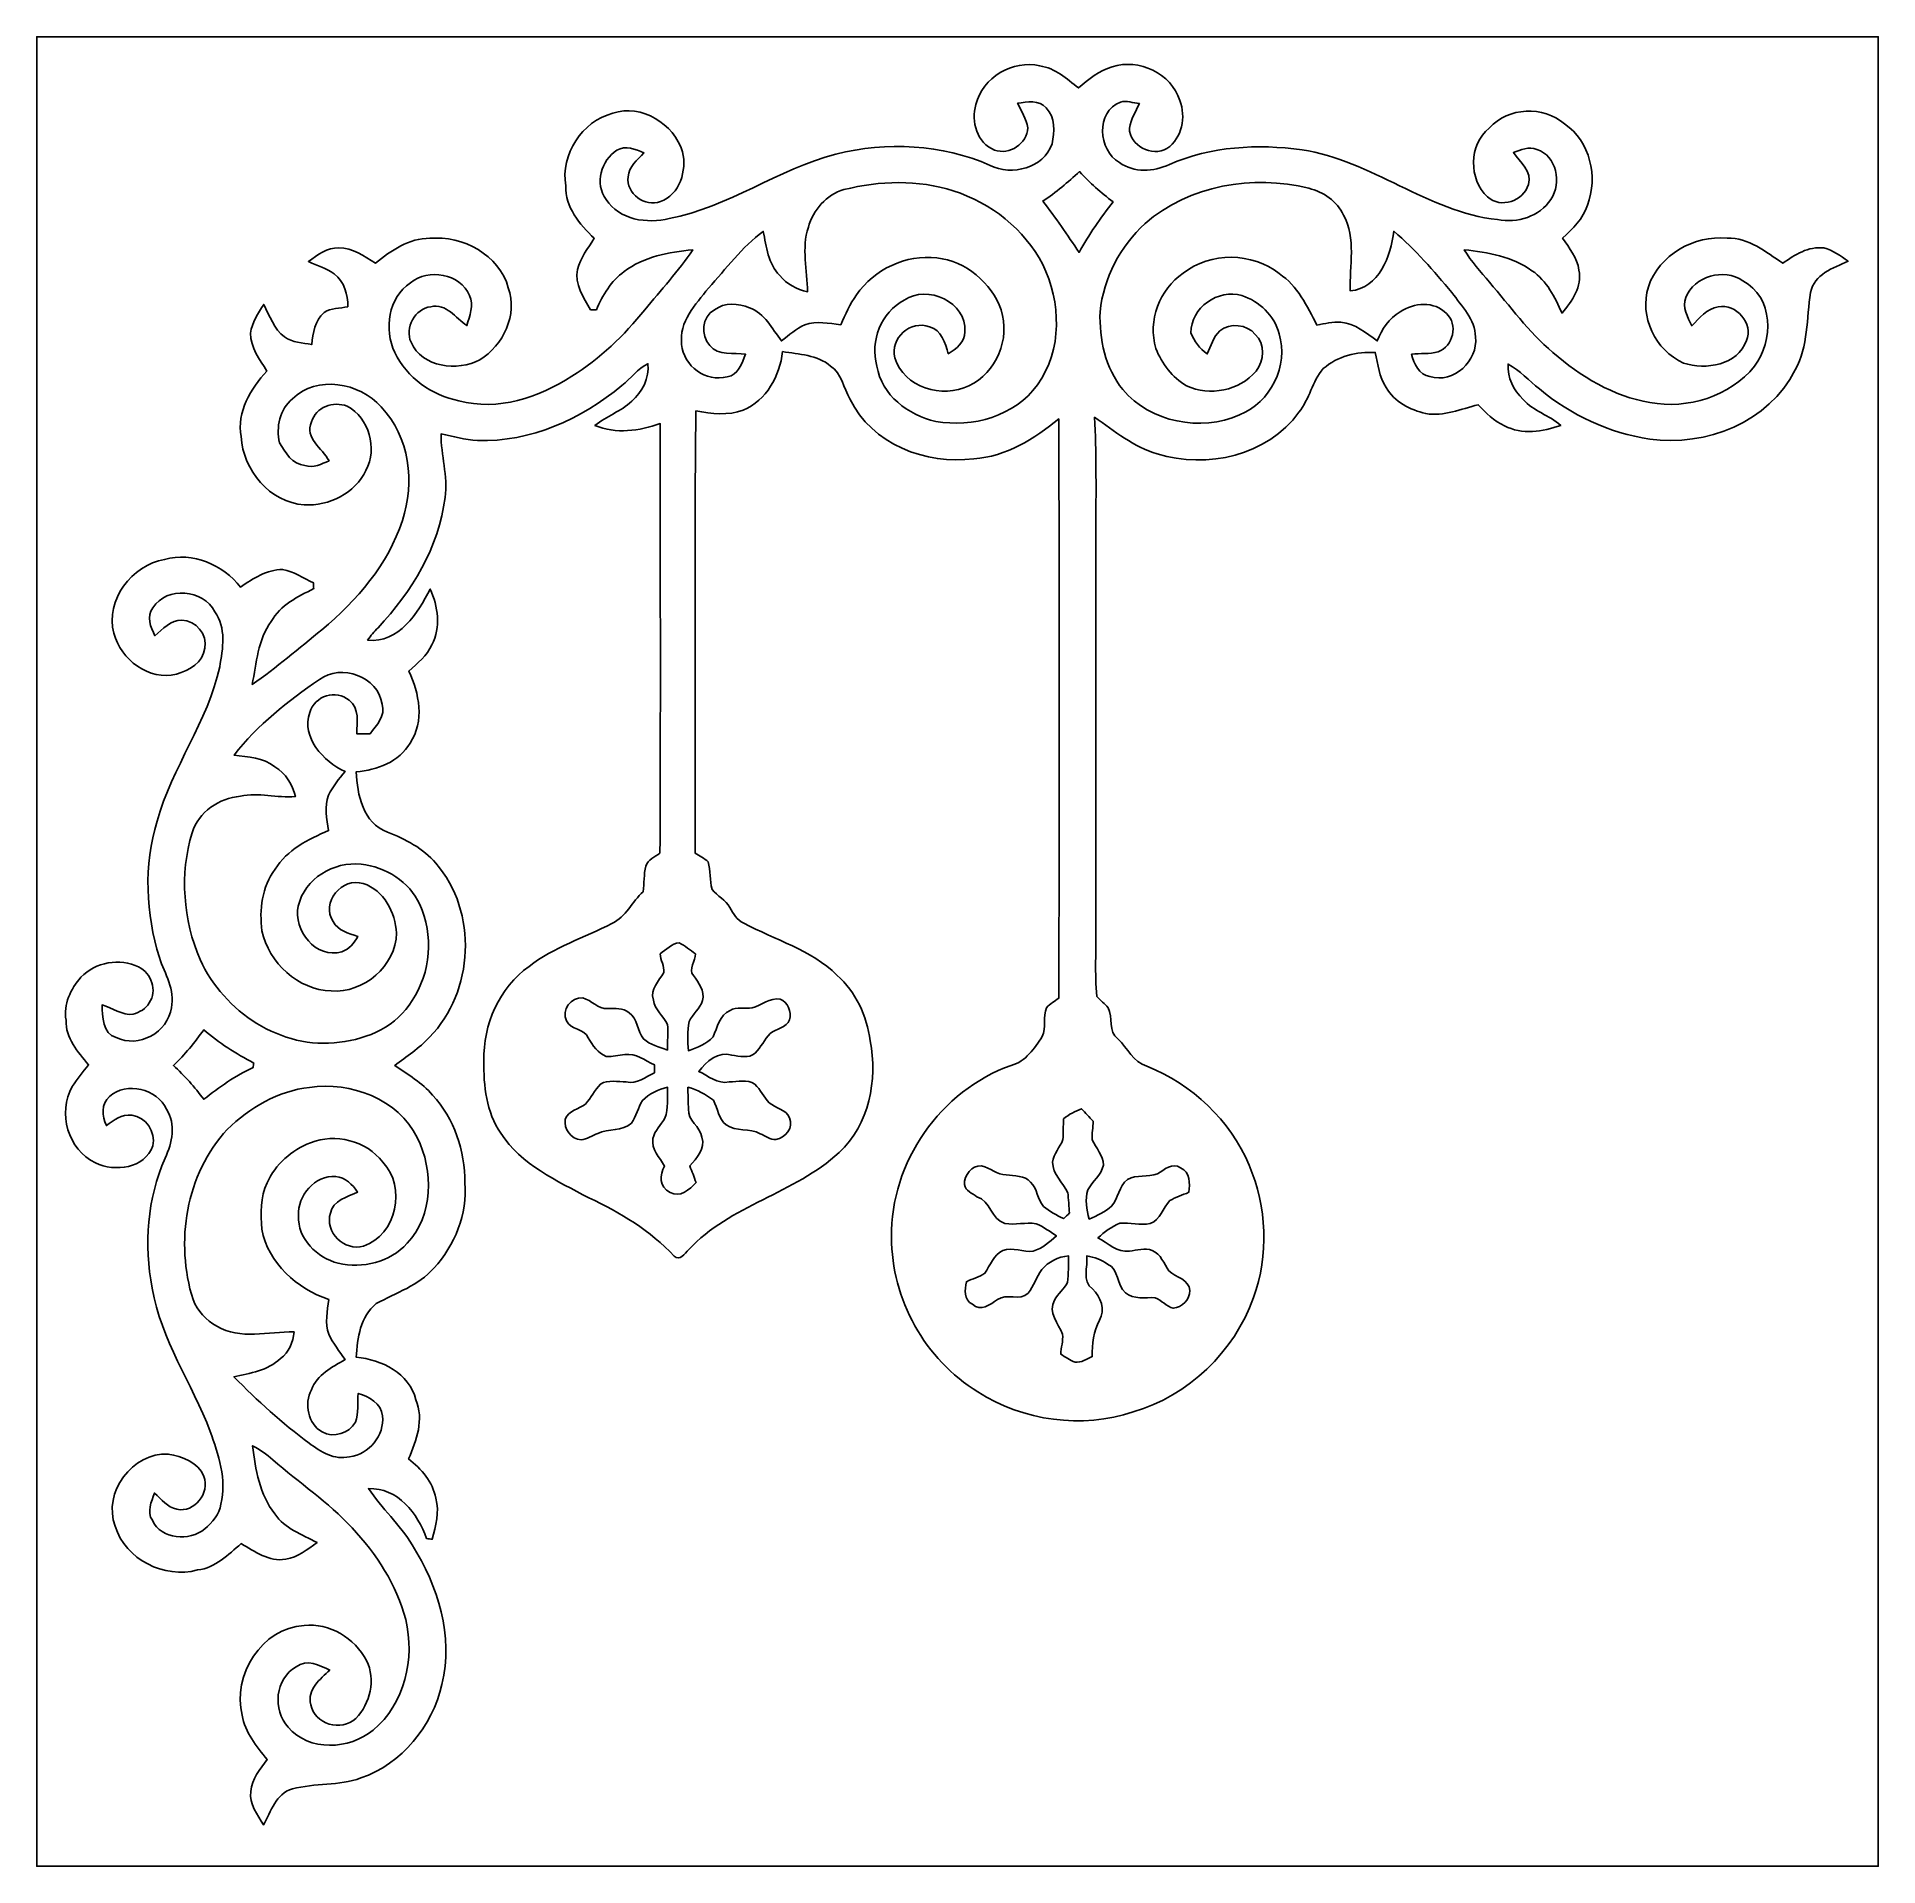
# Model space of a CAD drawing. Header units: centimetres. Extents: x -16.8 to 16.8, y -16.7 to 16.7.
import ezdxf

# ---------------------------------------------------------------- set-up
doc = ezdxf.new("R2010")
doc.units = ezdxf.units.CM
doc.header["$MEASUREMENT"] = 0
doc.layers.add('Layer 1', color=7, linetype='Continuous')

msp = doc.modelspace()

# ---------------------------------------------------------------- linework, layer by layer
at = {"layer": 'Layer 1', "color": 7}
for points, knots in [([(-16.77458, 16.66875), (-16.77458, 16.66875), (16.77458, 16.66875), (16.77458, 16.66875), (16.77458, 16.66875), (16.77458, 16.66875), (16.77458, -16.66875), (16.77458, -16.66875), (16.77458, -16.66875), (16.77458, -16.66875), (-16.77458, -16.66875), (-16.77458, -16.66875), (-16.77458, -16.66875), (-16.77458, -16.66875), (-16.77458, 16.66875), (-16.77458, 16.66875), (-16.77458, 16.66875), (-16.77458, 16.66875), (-16.77458, 16.66875), (-16.77458, 16.66875)], [0, 0, 0, 0, 0.16666667, 0.16666667, 0.16666667, 0.16666667, 0.33333333, 0.33333333, 0.33333333, 0.33333333, 0.5, 0.5, 0.5, 0.5, 0.66666667, 0.66666667, 0.66666667, 0.66666667, 1, 1, 1, 1]), ([(0.33655, 15.43332), (0.23812, 15.13099), (0.36019, 14.72741), (0.6731, 14.60535), (0.6731, 14.60535), (0.94509, 14.50763), (1.27106, 14.72212), (1.27988, 15.00999), (1.27988, 15.00999), (1.26048, 15.17332), (1.15923, 15.31091), (1.09502, 15.45837), (1.09502, 15.45837), (1.26965, 15.48412), (1.48414, 15.52152), (1.61607, 15.37406), (1.61607, 15.37406), (1.78717, 15.19872), (1.77059, 14.93732), (1.72261, 14.71683), (1.72261, 14.71683), (1.57374, 14.27409), (0.98672, 14.1291), (0.59514, 14.32489), (0.59514, 14.32489), (-0.28187, 14.71612), (-1.29081, 14.75916), (-2.21756, 14.53197), (-2.21756, 14.53197), (-3.27237, 14.25469), (-4.17336, 13.56677), (-5.25074, 13.35899), (-5.25074, 13.35899), (-5.65573, 13.25951), (-6.16373, 13.32689), (-6.40115, 13.70683), (-6.40115, 13.70683), (-6.62023, 13.98658), (-6.49217, 14.42438), (-6.20501, 14.60218), (-6.20501, 14.60218), (-6.04626, 14.69707), (-5.86634, 14.61876), (-5.71359, 14.55385), (-5.71359, 14.55385), (-5.83212, 14.42614), (-5.98734, 14.30443), (-6.00216, 14.11676), (-6.00216, 14.11676), (-6.04203, 13.81478), (-5.69207, 13.55725), (-5.41373, 13.66626), (-5.41373, 13.66626), (-5.0606, 13.78514), (-4.92725, 14.23599), (-5.00909, 14.57184), (-5.00909, 14.57184), (-5.16784, 15.08337), (-5.75416, 15.45449), (-6.28191, 15.27492), (-6.28191, 15.27492), (-6.84424, 15.12958), (-7.22948, 14.52457), (-7.13916, 13.95307), (-7.13916, 13.95307), (-7.14587, 13.56501), (-6.88834, 13.24751), (-6.61846, 12.99704), (-6.61846, 12.99704), (-6.73276, 12.81642), (-6.87246, 12.64109), (-6.92609, 12.43083), (-6.92609, 12.43083), (-6.97406, 12.15637), (-6.81567, 11.9193), (-6.6862, 11.69458), (-6.6862, 11.69458), (-6.65903, 11.69494), (-6.60541, 11.69529), (-6.5786, 11.69529), (-6.5786, 11.69529), (-6.46359, 11.95846), (-6.31472, 12.22163), (-6.07448, 12.38956), (-6.07448, 12.38956), (-5.71712, 12.66119), (-5.26098, 12.74551), (-4.82459, 12.7889), (-4.82459, 12.7889), (-5.07894, 12.39626), (-5.40526, 12.05794), (-5.69771, 11.69458), (-5.69771, 11.69458), (-6.07378, 11.22468), (-6.51722, 10.80664), (-7.02592, 10.48244), (-7.02592, 10.48244), (-7.62847, 10.10391), (-8.37283, 9.83827), (-9.08473, 10.03794), (-9.08473, 10.03794), (-9.57968, 10.1346), (-10.03371, 10.45774), (-10.25419, 10.91565), (-10.25419, 10.91565), (-10.45245, 11.34004), (-10.37273, 11.91507), (-9.96562, 12.18812), (-9.96562, 12.18812), (-9.64177, 12.45517), (-9.05898, 12.35322), (-8.89, 11.95634), (-8.89, 11.95634), (-8.81204, 11.77819), (-8.88683, 11.58064), (-8.93939, 11.40636), (-8.93939, 11.40636), (-9.14541, 11.54359), (-9.31122, 11.82088), (-9.59803, 11.74891), (-9.59803, 11.74891), (-9.88483, 11.71822), (-10.07392, 11.36368), (-9.95715, 11.10297), (-9.95715, 11.10297), (-9.75289, 10.63801), (-9.10802, 10.5731), (-8.70126, 10.78089), (-8.70126, 10.78089), (-8.27934, 11.04794), (-8.00488, 11.60357), (-8.18444, 12.09569), (-8.18444, 12.09569), (-8.34249, 12.69824), (-9.01947, 13.04854), (-9.61214, 12.99669), (-9.61214, 12.99669), (-9.99419, 13.00762), (-10.31769, 12.76773), (-10.60591, 12.54548), (-10.60591, 12.54548), (-10.80946, 12.66578), (-11.02113, 12.82594), (-11.26984, 12.82065), (-11.26984, 12.82065), (-11.48927, 12.83864), (-11.65931, 12.68977), (-11.82476, 12.57124), (-11.82476, 12.57124), (-11.66707, 12.50139), (-11.49668, 12.452), (-11.35556, 12.34934), (-11.35556, 12.34934), (-11.17353, 12.20505), (-11.10156, 11.97187), (-11.10862, 11.74821), (-11.10862, 11.74821), (-11.25396, 11.71998), (-11.41377, 11.7281), (-11.54218, 11.64661), (-11.54218, 11.64661), (-11.70693, 11.49597), (-11.74221, 11.26913), (-11.76549, 11.06029), (-11.76549, 11.06029), (-11.93341, 11.09274), (-12.11756, 11.09557), (-12.26079, 11.19858), (-12.26079, 11.19858), (-12.45553, 11.34604), (-12.53102, 11.58487), (-12.64144, 11.79195), (-12.64144, 11.79195), (-12.74692, 11.63144), (-12.85311, 11.45999), (-12.88203, 11.26702), (-12.88203, 11.26702), (-12.88239, 11.0049), (-12.71446, 10.79182), (-12.58499, 10.57839), (-12.58499, 10.57839), (-12.87886, 10.25525), (-13.1318, 9.83791), (-13.05454, 9.38212), (-13.05454, 9.38212), (-13.01538, 8.77076), (-12.53137, 8.1848), (-11.90131, 8.13894), (-11.90131, 8.13894), (-11.45258, 8.11706), (-10.97456, 8.35025), (-10.77877, 8.76829), (-10.77877, 8.76829), (-10.56428, 9.16764), (-10.71809, 9.72432), (-11.12273, 9.93775), (-11.12273, 9.93775), (-11.37109, 10.03582), (-11.69529, 9.92046), (-11.76796, 9.64988), (-11.76796, 9.64988), (-11.90025, 9.35143), (-11.57499, 9.17363), (-11.45011, 8.94362), (-11.45011, 8.94362), (-11.58699, 8.87871), (-11.73409, 8.81168), (-11.89108, 8.85437), (-11.89108, 8.85437), (-12.11509, 8.87942), (-12.25409, 9.09179), (-12.3511, 9.27206), (-12.3511, 9.27206), (-12.41954, 9.55604), (-12.3504, 9.88025), (-12.11898, 10.07251), (-12.11898, 10.07251), (-11.67059, 10.50643), (-10.89272, 10.37131), (-10.50219, 9.92364), (-10.50219, 9.92364), (-9.97903, 9.3853), (-9.88695, 8.54675), (-10.11379, 7.85354), (-10.11379, 7.85354), (-10.37449, 7.0545), (-10.94246, 6.39516), (-11.57923, 5.86423), (-11.57923, 5.86423), (-12.00009, 5.52838), (-12.40578, 5.17172), (-12.84958, 4.86622), (-12.84958, 4.86622), (-12.77549, 5.25533), (-12.74798, 5.6836), (-12.50244, 6.0131), (-12.50244, 6.0131), (-12.34334, 6.31684), (-12.01808, 6.46042), (-11.73057, 6.61494), (-11.73057, 6.61494), (-11.73092, 6.64069), (-11.73127, 6.69184), (-11.73163, 6.71759), (-11.73163, 6.71759), (-11.91648, 6.80473), (-12.09252, 6.92644), (-12.29607, 6.96383), (-12.29607, 6.96383), (-12.5857, 6.95572), (-12.83511, 6.8012), (-13.06266, 6.63892), (-13.06266, 6.63892), (-13.38545, 7.04638), (-13.92731, 7.29156), (-14.44696, 7.14304), (-14.44696, 7.14304), (-15.04209, 7.04039), (-15.53422, 6.40644), (-15.36982, 5.79861), (-15.36982, 5.79861), (-15.246, 5.32271), (-14.73129, 4.92301), (-14.23, 5.05601), (-14.23, 5.05601), (-13.99822, 5.11493), (-13.74704, 5.26979), (-13.71424, 5.52591), (-13.71424, 5.52591), (-13.66061, 5.77991), (-13.87863, 6.03426), (-14.13122, 6.03709), (-14.13122, 6.03709), (-14.3383, 6.04202), (-14.47765, 5.87516), (-14.62264, 5.75486), (-14.62264, 5.75486), (-14.69919, 5.91009), (-14.78351, 6.1087), (-14.65968, 6.26357), (-14.65968, 6.26357), (-14.40533, 6.66362), (-13.73999, 6.60047), (-13.53256, 6.18913), (-13.53256, 6.18913), (-13.31948, 5.90268), (-13.38404, 5.51674), (-13.44224, 5.18936), (-13.44224, 5.18936), (-13.65744, 4.18959), (-14.31184, 3.35774), (-14.58383, 2.37772), (-14.58383, 2.37772), (-14.83043, 1.56916), (-14.79091, 0.69144), (-14.5415, -0.11148), (-14.5415, -0.11148), (-14.44061, -0.40887), (-14.25258, -0.69391), (-14.32348, -1.02517), (-14.32348, -1.02517), (-14.38204, -1.47426), (-14.92144, -1.76989), (-15.32819, -1.56704), (-15.32819, -1.56704), (-15.58325, -1.50283), (-15.57655, -1.17934), (-15.58608, -0.97331), (-15.58608, -0.97331), (-15.39311, -1.02482), (-15.22695, -1.16664), (-15.01634, -1.14441), (-15.01634, -1.14441), (-14.90486, -1.10278), (-14.78351, -1.04775), (-14.72741, -0.93557), (-14.72741, -0.93557), (-14.56972, -0.71614), (-14.69143, -0.39546), (-14.91933, -0.28116), (-14.91933, -0.28116), (-15.26011, -0.11042), (-15.70884, -0.19332), (-15.9706, -0.46955), (-15.9706, -0.46955), (-16.15793, -0.68121), (-16.29269, -0.96238), (-16.24259, -1.25201), (-16.24259, -1.25201), (-16.25529, -1.57586), (-16.02599, -1.83233), (-15.83126, -2.06516), (-15.83126, -2.06516), (-15.93603, -2.19287), (-16.04081, -2.32093), (-16.129, -2.46133), (-16.129, -2.46133), (-16.39746, -2.93582), (-16.21261, -3.62021), (-15.7039, -3.84986), (-15.7039, -3.84986), (-15.35465, -4.02484), (-14.80503, -3.95534), (-14.66039, -3.53977), (-14.66039, -3.53977), (-14.60041, -3.28648), (-14.79021, -3.01413), (-15.04597, -2.98133), (-15.04597, -2.98133), (-15.22695, -2.96122), (-15.37088, -3.07481), (-15.50741, -3.17183), (-15.50741, -3.17183), (-15.59454, -3.00567), (-15.60124, -2.77707), (-15.45237, -2.64478), (-15.45237, -2.64478), (-15.13946, -2.36255), (-14.58383, -2.49873), (-14.41133, -2.87549), (-14.41133, -2.87549), (-14.23388, -3.14396), (-14.30796, -3.49144), (-14.43673, -3.76449), (-14.43673, -3.76449), (-14.7641, -4.50391), (-14.82725, -5.34458), (-14.67062, -6.1341), (-14.67062, -6.1341), (-14.51716, -7.07566), (-13.94778, -7.86694), (-13.61511, -8.74466), (-13.61511, -8.74466), (-13.46659, -9.16799), (-13.30995, -9.62096), (-13.42037, -10.07428), (-13.42037, -10.07428), (-13.45142, -10.25596), (-13.57771, -10.40447), (-13.71388, -10.5216), (-13.71388, -10.5216), (-13.99505, -10.75196), (-14.50269, -10.71915), (-14.66991, -10.36602), (-14.66991, -10.36602), (-14.77433, -10.20939), (-14.68543, -10.02559), (-14.63111, -9.86966), (-14.63111, -9.86966), (-14.50622, -9.98044), (-14.39651, -10.13107), (-14.22294, -10.16494), (-14.22294, -10.16494), (-13.90579, -10.23232), (-13.61299, -9.86578), (-13.73082, -9.56733), (-13.73082, -9.56733), (-13.82889, -9.31016), (-14.12804, -9.19621), (-14.38063, -9.15811), (-14.38063, -9.15811), (-15.02728, -9.12742), (-15.58219, -9.86331), (-15.34583, -10.47327), (-15.34583, -10.47327), (-15.16274, -11.08146), (-14.45013, -11.43459), (-13.84547, -11.27125), (-13.84547, -11.27125), (-13.52303, -11.23033), (-13.28314, -10.99573), (-13.05313, -10.789), (-13.05313, -10.789), (-12.80336, -10.93188), (-12.54478, -11.12802), (-12.23927, -11.07405), (-12.23927, -11.07405), (-12.01984, -11.04477), (-11.84663, -10.89096), (-11.66954, -10.77031), (-11.66954, -10.77031), (-11.94223, -10.62531), (-12.25621, -10.51631), (-12.43718, -10.24996), (-12.43718, -10.24996), (-12.71552, -9.89683), (-12.78961, -9.43998), (-12.84358, -9.00712), (-12.84358, -9.00712), (-12.70847, -9.0738), (-12.58711, -9.16446), (-12.47528, -9.26465), (-12.47528, -9.26465), (-11.99762, -9.68128), (-11.46351, -10.03476), (-11.03207, -10.50325), (-11.03207, -10.50325), (-10.58792, -10.97703), (-10.21644, -11.54007), (-10.05381, -12.17542), (-10.05381, -12.17542), (-9.88448, -12.8845), (-10.06687, -13.71177), (-10.64754, -14.18731), (-10.64754, -14.18731), (-11.07687, -14.54573), (-11.817, -14.5863), (-12.19447, -14.13439), (-12.19447, -14.13439), (-12.48692, -13.82607), (-12.43083, -13.24434), (-12.04771, -13.03514), (-12.04771, -13.03514), (-11.86004, -12.88344), (-11.62438, -13.01397), (-11.4367, -13.09476), (-11.4367, -13.09476), (-11.61062, -13.25986), (-11.85651, -13.44824), (-11.78384, -13.72588), (-11.78384, -13.72588), (-11.71893, -14.07971), (-11.22221, -14.22647), (-10.96292, -13.97847), (-10.96292, -13.97847), (-10.69763, -13.70506), (-10.59533, -13.27115), (-10.76784, -12.91978), (-10.76784, -12.91978), (-10.98127, -12.51444), (-11.44058, -12.22551), (-11.9066, -12.28513), (-11.9066, -12.28513), (-12.68024, -12.32041), (-13.2147, -13.19636), (-13.03302, -13.91779), (-13.03302, -13.91779), (-12.97975, -14.23106), (-12.77549, -14.48682), (-12.58006, -14.72565), (-12.58006, -14.72565), (-12.70176, -14.90416), (-12.86581, -15.07949), (-12.87321, -15.30773), (-12.87321, -15.30773), (-12.91131, -15.54057), (-12.75292, -15.72895), (-12.64638, -15.91804), (-12.64638, -15.91804), (-12.50456, -15.67427), (-12.42201, -15.34795), (-12.11862, -15.25976), (-12.11862, -15.25976), (-11.7094, -15.15181), (-11.27266, -15.20649), (-10.86944, -15.06114), (-10.86944, -15.06114), (-10.12084, -14.80397), (-9.56804, -14.11958), (-9.39447, -13.35546), (-9.39447, -13.35546), (-9.17363, -12.47669), (-9.46856, -11.56264), (-9.93316, -10.81546), (-9.93316, -10.81546), (-10.16247, -10.44469), (-10.48808, -10.14765), (-10.73221, -9.78888), (-10.73221, -9.78888), (-10.19916, -9.76595), (-9.83298, -10.2422), (-9.67246, -10.69904), (-9.67246, -10.69904), (-9.64671, -10.70187), (-9.5952, -10.70822), (-9.56945, -10.71104), (-9.56945, -10.71104), (-9.50736, -10.46833), (-9.43363, -10.21503), (-9.5063, -9.96491), (-9.5063, -9.96491), (-9.55851, -9.66646), (-9.76736, -9.42516), (-10.00125, -9.24595), (-10.00125, -9.24595), (-9.85414, -8.91152), (-9.71832, -8.52734), (-9.86755, -8.16857), (-9.86755, -8.16857), (-9.99314, -7.6895), (-10.49126, -7.42985), (-10.9541, -7.39528), (-10.9541, -7.39528), (-10.93364, -7.04497), (-10.88355, -6.65198), (-10.58968, -6.41703), (-10.58968, -6.41703), (-10.23056, -6.217), (-9.81992, -6.09036), (-9.54017, -5.77074), (-9.54017, -5.77074), (-9.15564, -5.35693), (-8.93022, -4.78261), (-8.97573, -4.21499), (-8.97573, -4.21499), (-8.9722, -3.63608), (-9.16975, -3.04518), (-9.56416, -2.61549), (-9.56416, -2.61549), (-9.75748, -2.39395), (-10.01254, -2.23979), (-10.25384, -2.07786), (-10.25384, -2.07786), (-10.03723, -1.91276), (-9.80758, -1.76213), (-9.62025, -1.56281), (-9.62025, -1.56281), (-8.8078, -0.73484), (-8.73337, 0.72813), (-9.50489, 1.60761), (-9.50489, 1.60761), (-9.73667, 1.87995), (-10.05805, 2.04929), (-10.38648, 2.17629), (-10.38648, 2.17629), (-10.82781, 2.33786), (-10.94105, 2.85821), (-10.95446, 3.27484), (-10.95446, 3.27484), (-10.57593, 3.30729), (-10.17341, 3.4544), (-9.97268, 3.79942), (-9.97268, 3.79942), (-9.70739, 4.19453), (-9.80722, 4.705), (-9.99666, 5.10963), (-9.99666, 5.10963), (-9.84109, 5.25392), (-9.66364, 5.39009), (-9.57933, 5.59153), (-9.57933, 5.59153), (-9.40506, 5.90409), (-9.46679, 6.29144), (-9.60649, 6.60506), (-9.60649, 6.60506), (-9.8358, 6.16585), (-10.17552, 5.61269), (-10.74949, 5.67514), (-10.74949, 5.67514), (-10.69023, 5.75416), (-10.62602, 5.8293), (-10.55829, 5.90127), (-10.55829, 5.90127), (-9.9374, 6.55214), (-9.45056, 7.36988), (-9.33662, 8.2737), (-9.33662, 8.2737), (-9.27911, 8.66422), (-9.41423, 9.04593), (-9.40894, 9.43222), (-9.40894, 9.43222), (-9.18704, 9.39835), (-8.97396, 9.3158), (-8.74713, 9.31333), (-8.74713, 9.31333), (-7.77593, 9.277), (-6.8513, 9.70809), (-6.11364, 10.31169), (-6.11364, 10.31169), (-5.95066, 10.43799), (-5.83001, 10.62143), (-5.64092, 10.7121), (-5.64092, 10.7121), (-5.61305, 10.45104), (-5.74358, 10.19634), (-5.93584, 10.02771), (-5.93584, 10.02771), (-6.13304, 9.84215), (-6.39727, 9.75607), (-6.60541, 9.58638), (-6.60541, 9.58638), (-6.21877, 9.42552), (-5.79931, 9.48549), (-5.4169, 9.62131), (-5.4169, 9.62131), (-5.41655, 7.01216), (-5.40844, 4.40302), (-5.42114, 1.79388), (-5.42114, 1.79388), (-5.51286, 1.72438), (-5.63739, 1.67428), (-5.67866, 1.55787), (-5.67866, 1.55787), (-5.71782, 1.40547), (-5.70724, 1.24566), (-5.72453, 1.08938), (-5.72453, 1.08938), (-5.93337, 0.91405), (-6.03603, 0.62583), (-6.29638, 0.51188), (-6.29638, 0.51188), (-6.79979, 0.25083), (-7.35506, 0.08255), (-7.80556, -0.27305), (-7.80556, -0.27305), (-8.35025, -0.65723), (-8.64447, -1.33562), (-8.62859, -1.99319), (-8.62859, -1.99319), (-8.63812, -2.44581), (-8.58414, -2.92841), (-8.32273, -3.31223), (-8.32273, -3.31223), (-7.94879, -3.88726), (-7.29933, -4.17901), (-6.71442, -4.48945), (-6.71442, -4.48945), (-6.14433, -4.7558), (-5.59541, -5.08917), (-5.16149, -5.55025), (-5.16149, -5.55025), (-5.06307, -5.65362), (-4.96923, -5.49804), (-4.89973, -5.43631), (-4.89973, -5.43631), (-4.14408, -4.6161), (-2.96228, -4.41607), (-2.15829, -3.66289), (-2.15829, -3.66289), (-1.60549, -3.15524), (-1.45203, -2.34033), (-1.59279, -1.62666), (-1.59279, -1.62666), (-1.64994, -1.17334), (-1.85173, -0.73836), (-2.19569, -0.4318), (-2.19569, -0.4318), (-2.66912, 0.03422), (-3.32493, 0.2099), (-3.89537, 0.51753), (-3.89537, 0.51753), (-4.0199, 0.56903), (-4.08164, 0.69074), (-4.14655, 0.79939), (-4.14655, 0.79939), (-4.22628, 0.93521), (-4.37268, 1.01212), (-4.46969, 1.13277), (-4.46969, 1.13277), (-4.52049, 1.29434), (-4.49686, 1.47144), (-4.54343, 1.63336), (-4.54343, 1.63336), (-4.60975, 1.70074), (-4.69829, 1.7399), (-4.77732, 1.78964), (-4.77732, 1.78964), (-4.7752, 4.47746), (-4.79566, 7.16527), (-4.76673, 9.85273), (-4.76673, 9.85273), (-4.48381, 9.7984), (-4.1783, 9.7603), (-3.90349, 9.86755), (-3.90349, 9.86755), (-3.47768, 10.04358), (-3.23638, 10.48949), (-3.18805, 10.93117), (-3.18805, 10.93117), (-2.88819, 10.88672), (-2.55764, 10.87049), (-2.31175, 10.66976), (-2.31175, 10.66976), (-2.10538, 10.53571), (-2.07786, 10.26724), (-1.96039, 10.06934), (-1.96039, 10.06934), (-1.56633, 9.24877), (-0.57044, 8.8586), (0.2988, 8.97996), (0.2988, 8.97996), (0.88865, 9.01453), (1.39735, 9.34614), (1.84432, 9.70597), (1.84432, 9.70597), (1.85843, 6.18702), (1.85491, 2.66735), (1.84609, -0.85161), (1.84609, -0.85161), (1.76989, -0.90593), (1.68416, -0.95038), (1.62454, -1.02411), (1.62454, -1.02411), (1.54834, -1.18921), (1.62137, -1.38501), (1.54517, -1.55116), (1.54517, -1.55116), (1.39735, -1.76389), (1.24495, -2.0066), (0.97861, -2.07645), (0.97861, -2.07645), (-0.30621, -2.52942), (-1.22767, -3.84422), (-1.20121, -5.20841), (-1.20121, -5.20841), (-1.2065, -6.33377), (-0.58984, -7.43973), (0.37218, -8.02393), (0.37218, -8.02393), (1.19768, -8.56156), (2.26766, -8.69703), (3.20357, -8.39152), (3.20357, -8.39152), (4.20652, -8.09484), (5.04472, -7.29474), (5.3908, -6.30837), (5.3908, -6.30837), (5.68007, -5.53438), (5.63351, -4.65067), (5.31389, -3.89396), (5.31389, -3.89396), (4.96923, -3.07411), (4.2739, -2.41618), (3.4484, -2.09197), (3.4484, -2.09197), (3.20146, -2.01507), (3.10092, -1.75754), (2.92312, -1.5935), (2.92312, -1.5935), (2.73897, -1.46015), (2.83739, -1.20333), (2.74602, -1.02517), (2.74602, -1.02517), (2.68676, -0.94544), (2.5975, -0.89464), (2.53682, -0.81703), (2.53682, -0.81703), (2.50155, -0.39864), (2.52412, 0.02187), (2.5213, 0.44097), (2.5213, 0.44097), (2.52412, 2.91042), (2.52095, 5.37986), (2.52271, 7.84931), (2.52271, 7.84931), (2.52271, 8.47796), (2.53118, 9.10696), (2.49802, 9.7349), (2.49802, 9.7349), (2.86138, 9.4869), (3.2071, 9.18845), (3.63996, 9.06956), (3.63996, 9.06956), (4.54237, 8.78875), (5.65609, 9.03146), (6.22088, 9.82804), (6.22088, 9.82804), (6.41385, 10.06792), (6.46324, 10.39001), (6.66503, 10.62214), (6.66503, 10.62214), (6.92044, 10.85215), (7.27604, 10.93188), (7.61224, 10.91706), (7.61224, 10.91706), (7.66233, 10.70116), (7.6775, 10.46656), (7.80944, 10.28065), (7.80944, 10.28065), (7.95232, 10.01466), (8.25112, 9.87284), (8.53122, 9.80158), (8.53122, 9.80158), (8.86319, 9.74619), (9.17293, 9.88695), (9.48761, 9.9635), (9.48761, 9.9635), (9.62589, 9.81181), (9.77759, 9.66646), (9.96668, 9.58039), (9.96668, 9.58039), (10.28347, 9.41317), (10.66518, 9.47173), (10.99009, 9.58815), (10.99009, 9.58815), (10.78301, 9.77547), (10.49126, 9.84426), (10.30711, 10.06052), (10.30711, 10.06052), (10.12825, 10.22738), (10.01783, 10.45669), (10.03053, 10.70434), (10.03053, 10.70434), (10.24714, 10.58827), (10.41188, 10.4013), (10.6045, 10.25207), (10.6045, 10.25207), (11.17494, 9.77371), (11.87556, 9.44809), (12.61322, 9.33803), (12.61322, 9.33803), (13.63027, 9.19374), (14.79056, 9.64459), (15.25976, 10.59956), (15.25976, 10.59956), (15.50282, 11.02748), (15.46825, 11.53901), (15.54409, 12.00926), (15.54409, 12.00926), (15.60195, 12.33629), (15.95649, 12.45941), (16.22566, 12.579), (16.22566, 12.579), (16.09513, 12.68483), (15.94802, 12.7762), (15.78539, 12.82171), (15.78539, 12.82171), (15.50352, 12.85381), (15.25552, 12.7), (15.03821, 12.54301), (15.03821, 12.54301), (14.72706, 12.7448), (14.41697, 13.01432), (14.02221, 12.99916), (14.02221, 12.99916), (13.41861, 13.05595), (12.78361, 12.69647), (12.58746, 12.11227), (12.58746, 12.11227), (12.41813, 11.57041), (12.71446, 10.95587), (13.22705, 10.72444), (13.22705, 10.72444), (13.63027, 10.58968), (14.2173, 10.68493), (14.37464, 11.13367), (14.37464, 11.13367), (14.51046, 11.43706), (14.18237, 11.81664), (13.86099, 11.74679), (13.86099, 11.74679), (13.65038, 11.72492), (13.52338, 11.53372), (13.37804, 11.40354), (13.37804, 11.40354), (13.30678, 11.56511), (13.19283, 11.73233), (13.27009, 11.91754), (13.27009, 11.91754), (13.42108, 12.30736), (13.96541, 12.45799), (14.30584, 12.22481), (14.30584, 12.22481), (14.87311, 11.92706), (14.87241, 11.12908), (14.52139, 10.66624), (14.52139, 10.66624), (14.07407, 10.11414), (13.30501, 9.87531), (12.61604, 10.00513), (12.61604, 10.00513), (11.94682, 10.11379), (11.35239, 10.48138), (10.84721, 10.91777), (10.84721, 10.91777), (10.40483, 11.28959), (10.06581, 11.76091), (9.69186, 12.19659), (9.69186, 12.19659), (9.53417, 12.3892), (9.36025, 12.57229), (9.23361, 12.78784), (9.23361, 12.78784), (9.66223, 12.74198), (10.11061, 12.66578), (10.46692, 12.40719), (10.46692, 12.40719), (10.73573, 12.22163), (10.88355, 11.92459), (11.01407, 11.63567), (11.01407, 11.63567), (11.19893, 11.85263), (11.38837, 12.11792), (11.3217, 12.41919), (11.3217, 12.41919), (11.29347, 12.64179), (11.14496, 12.81994), (11.02395, 12.99916), (11.02395, 12.99916), (11.21092, 13.16955), (11.39896, 13.35617), (11.47868, 13.60241), (11.47868, 13.60241), (11.67236, 14.1157), (11.52913, 14.76692), (11.06029, 15.0816), (11.06029, 15.0816), (10.67364, 15.41462), (10.03476, 15.39134), (9.68869, 15.00611), (9.68869, 15.00611), (9.31369, 14.70237), (9.30981, 14.07089), (9.65729, 13.75022), (9.65729, 13.75022), (9.89647, 13.53502), (10.31275, 13.6712), (10.4013, 13.97635), (10.4013, 13.97635), (10.47856, 14.21941), (10.24502, 14.37781), (10.12754, 14.55879), (10.12754, 14.55879), (10.26266, 14.60994), (10.41153, 14.67802), (10.55546, 14.61664), (10.55546, 14.61664), (10.91812, 14.50411), (11.01337, 14.00104), (10.81017, 13.70683), (10.81017, 13.70683), (10.61014, 13.39039), (10.19669, 13.27079), (9.84109, 13.33747), (9.84109, 13.33747), (8.55945, 13.47682), (7.54697, 14.41838), (6.27733, 14.60817), (6.27733, 14.60817), (5.46806, 14.72177), (4.6161, 14.6745), (3.86009, 14.34218), (3.86009, 14.34218), (3.57399, 14.20883), (3.21557, 14.1859), (2.94958, 14.37816), (2.94958, 14.37816), (2.56399, 14.60147), (2.51389, 15.30279), (2.96827, 15.48059), (2.96827, 15.48059), (3.07904, 15.51199), (3.20181, 15.46437), (3.3147, 15.45096), (3.3147, 15.45096), (3.24556, 15.30667), (3.16195, 15.16592), (3.13126, 15.00681), (3.13126, 15.00681), (3.13655, 14.68473), (3.53942, 14.47165), (3.81706, 14.63357), (3.81706, 14.63357), (4.09434, 14.82407), (4.16666, 15.2079), (4.04989, 15.51093), (4.04989, 15.51093), (3.89467, 16.00271), (3.30306, 16.28175), (2.81975, 16.12159), (2.81975, 16.12159), (2.58127, 16.0588), (2.38972, 15.89123), (2.20416, 15.73671), (2.20416, 15.73671), (1.99002, 15.90287), (1.77941, 16.10219), (1.49966, 16.13923), (1.49966, 16.13923), (1.01282, 16.256), (0.44626, 15.92968), (0.33655, 15.43332)], [0, 0, 0, 0, 0.00393701, 0.00393701, 0.00393701, 0.00393701, 0.00787402, 0.00787402, 0.00787402, 0.00787402, 0.01181102, 0.01181102, 0.01181102, 0.01181102, 0.01574803, 0.01574803, 0.01574803, 0.01574803, 0.01968504, 0.01968504, 0.01968504, 0.01968504, 0.02362205, 0.02362205, 0.02362205, 0.02362205, 0.02755906, 0.02755906, 0.02755906, 0.02755906, 0.03149606, 0.03149606, 0.03149606, 0.03149606, 0.03543307, 0.03543307, 0.03543307, 0.03543307, 0.03937008, 0.03937008, 0.03937008, 0.03937008, 0.04330709, 0.04330709, 0.04330709, 0.04330709, 0.04724409, 0.04724409, 0.04724409, 0.04724409, 0.0511811, 0.0511811, 0.0511811, 0.0511811, 0.05511811, 0.05511811, 0.05511811, 0.05511811, 0.05905512, 0.05905512, 0.05905512, 0.05905512, 0.06299213, 0.06299213, 0.06299213, 0.06299213, 0.06692913, 0.06692913, 0.06692913, 0.06692913, 0.07086614, 0.07086614, 0.07086614, 0.07086614, 0.07480315, 0.07480315, 0.07480315, 0.07480315, 0.07874016, 0.07874016, 0.07874016, 0.07874016, 0.08267717, 0.08267717, 0.08267717, 0.08267717, 0.08661417, 0.08661417, 0.08661417, 0.08661417, 0.09055118, 0.09055118, 0.09055118, 0.09055118, 0.09448819, 0.09448819, 0.09448819, 0.09448819, 0.0984252, 0.0984252, 0.0984252, 0.0984252, 0.1023622, 0.1023622, 0.1023622, 0.1023622, 0.10629921, 0.10629921, 0.10629921, 0.10629921, 0.11023622, 0.11023622, 0.11023622, 0.11023622, 0.11417323, 0.11417323, 0.11417323, 0.11417323, 0.11811024, 0.11811024, 0.11811024, 0.11811024, 0.12204724, 0.12204724, 0.12204724, 0.12204724, 0.12598425, 0.12598425, 0.12598425, 0.12598425, 0.12992126, 0.12992126, 0.12992126, 0.12992126, 0.13385827, 0.13385827, 0.13385827, 0.13385827, 0.13779528, 0.13779528, 0.13779528, 0.13779528, 0.14173228, 0.14173228, 0.14173228, 0.14173228, 0.14566929, 0.14566929, 0.14566929, 0.14566929, 0.1496063, 0.1496063, 0.1496063, 0.1496063, 0.15354331, 0.15354331, 0.15354331, 0.15354331, 0.15748031, 0.15748031, 0.15748031, 0.15748031, 0.16141732, 0.16141732, 0.16141732, 0.16141732, 0.16535433, 0.16535433, 0.16535433, 0.16535433, 0.16929134, 0.16929134, 0.16929134, 0.16929134, 0.17322835, 0.17322835, 0.17322835, 0.17322835, 0.17716535, 0.17716535, 0.17716535, 0.17716535, 0.18110236, 0.18110236, 0.18110236, 0.18110236, 0.18503937, 0.18503937, 0.18503937, 0.18503937, 0.18897638, 0.18897638, 0.18897638, 0.18897638, 0.19291339, 0.19291339, 0.19291339, 0.19291339, 0.19685039, 0.19685039, 0.19685039, 0.19685039, 0.2007874, 0.2007874, 0.2007874, 0.2007874, 0.20472441, 0.20472441, 0.20472441, 0.20472441, 0.20866142, 0.20866142, 0.20866142, 0.20866142, 0.21259843, 0.21259843, 0.21259843, 0.21259843, 0.21653543, 0.21653543, 0.21653543, 0.21653543, 0.22047244, 0.22047244, 0.22047244, 0.22047244, 0.22440945, 0.22440945, 0.22440945, 0.22440945, 0.22834646, 0.22834646, 0.22834646, 0.22834646, 0.23228346, 0.23228346, 0.23228346, 0.23228346, 0.23622047, 0.23622047, 0.23622047, 0.23622047, 0.24015748, 0.24015748, 0.24015748, 0.24015748, 0.24409449, 0.24409449, 0.24409449, 0.24409449, 0.2480315, 0.2480315, 0.2480315, 0.2480315, 0.2519685, 0.2519685, 0.2519685, 0.2519685, 0.25590551, 0.25590551, 0.25590551, 0.25590551, 0.25984252, 0.25984252, 0.25984252, 0.25984252, 0.26377953, 0.26377953, 0.26377953, 0.26377953, 0.26771654, 0.26771654, 0.26771654, 0.26771654, 0.27165354, 0.27165354, 0.27165354, 0.27165354, 0.27559055, 0.27559055, 0.27559055, 0.27559055, 0.27952756, 0.27952756, 0.27952756, 0.27952756, 0.28346457, 0.28346457, 0.28346457, 0.28346457, 0.28740157, 0.28740157, 0.28740157, 0.28740157, 0.29133858, 0.29133858, 0.29133858, 0.29133858, 0.29527559, 0.29527559, 0.29527559, 0.29527559, 0.2992126, 0.2992126, 0.2992126, 0.2992126, 0.30314961, 0.30314961, 0.30314961, 0.30314961, 0.30708661, 0.30708661, 0.30708661, 0.30708661, 0.31102362, 0.31102362, 0.31102362, 0.31102362, 0.31496063, 0.31496063, 0.31496063, 0.31496063, 0.31889764, 0.31889764, 0.31889764, 0.31889764, 0.32283465, 0.32283465, 0.32283465, 0.32283465, 0.32677165, 0.32677165, 0.32677165, 0.32677165, 0.33070866, 0.33070866, 0.33070866, 0.33070866, 0.33464567, 0.33464567, 0.33464567, 0.33464567, 0.33858268, 0.33858268, 0.33858268, 0.33858268, 0.34251969, 0.34251969, 0.34251969, 0.34251969, 0.34645669, 0.34645669, 0.34645669, 0.34645669, 0.3503937, 0.3503937, 0.3503937, 0.3503937, 0.35433071, 0.35433071, 0.35433071, 0.35433071, 0.35826772, 0.35826772, 0.35826772, 0.35826772, 0.36220472, 0.36220472, 0.36220472, 0.36220472, 0.36614173, 0.36614173, 0.36614173, 0.36614173, 0.37007874, 0.37007874, 0.37007874, 0.37007874, 0.37401575, 0.37401575, 0.37401575, 0.37401575, 0.37795276, 0.37795276, 0.37795276, 0.37795276, 0.38188976, 0.38188976, 0.38188976, 0.38188976, 0.38582677, 0.38582677, 0.38582677, 0.38582677, 0.38976378, 0.38976378, 0.38976378, 0.38976378, 0.39370079, 0.39370079, 0.39370079, 0.39370079, 0.3976378, 0.3976378, 0.3976378, 0.3976378, 0.4015748, 0.4015748, 0.4015748, 0.4015748, 0.40551181, 0.40551181, 0.40551181, 0.40551181, 0.40944882, 0.40944882, 0.40944882, 0.40944882, 0.41338583, 0.41338583, 0.41338583, 0.41338583, 0.41732283, 0.41732283, 0.41732283, 0.41732283, 0.42125984, 0.42125984, 0.42125984, 0.42125984, 0.42519685, 0.42519685, 0.42519685, 0.42519685, 0.42913386, 0.42913386, 0.42913386, 0.42913386, 0.43307087, 0.43307087, 0.43307087, 0.43307087, 0.43700787, 0.43700787, 0.43700787, 0.43700787, 0.44094488, 0.44094488, 0.44094488, 0.44094488, 0.44488189, 0.44488189, 0.44488189, 0.44488189, 0.4488189, 0.4488189, 0.4488189, 0.4488189, 0.45275591, 0.45275591, 0.45275591, 0.45275591, 0.45669291, 0.45669291, 0.45669291, 0.45669291, 0.46062992, 0.46062992, 0.46062992, 0.46062992, 0.46456693, 0.46456693, 0.46456693, 0.46456693, 0.46850394, 0.46850394, 0.46850394, 0.46850394, 0.47244094, 0.47244094, 0.47244094, 0.47244094, 0.47637795, 0.47637795, 0.47637795, 0.47637795, 0.48031496, 0.48031496, 0.48031496, 0.48031496, 0.48425197, 0.48425197, 0.48425197, 0.48425197, 0.48818898, 0.48818898, 0.48818898, 0.48818898, 0.49212598, 0.49212598, 0.49212598, 0.49212598, 0.49606299, 0.49606299, 0.49606299, 0.49606299, 0.5, 0.5, 0.5, 0.5, 0.50393701, 0.50393701, 0.50393701, 0.50393701, 0.50787402, 0.50787402, 0.50787402, 0.50787402, 0.51181102, 0.51181102, 0.51181102, 0.51181102, 0.51574803, 0.51574803, 0.51574803, 0.51574803, 0.51968504, 0.51968504, 0.51968504, 0.51968504, 0.52362205, 0.52362205, 0.52362205, 0.52362205, 0.52755906, 0.52755906, 0.52755906, 0.52755906, 0.53149606, 0.53149606, 0.53149606, 0.53149606, 0.53543307, 0.53543307, 0.53543307, 0.53543307, 0.53937008, 0.53937008, 0.53937008, 0.53937008, 0.54330709, 0.54330709, 0.54330709, 0.54330709, 0.54724409, 0.54724409, 0.54724409, 0.54724409, 0.5511811, 0.5511811, 0.5511811, 0.5511811, 0.55511811, 0.55511811, 0.55511811, 0.55511811, 0.55905512, 0.55905512, 0.55905512, 0.55905512, 0.56299213, 0.56299213, 0.56299213, 0.56299213, 0.56692913, 0.56692913, 0.56692913, 0.56692913, 0.57086614, 0.57086614, 0.57086614, 0.57086614, 0.57480315, 0.57480315, 0.57480315, 0.57480315, 0.57874016, 0.57874016, 0.57874016, 0.57874016, 0.58267717, 0.58267717, 0.58267717, 0.58267717, 0.58661417, 0.58661417, 0.58661417, 0.58661417, 0.59055118, 0.59055118, 0.59055118, 0.59055118, 0.59448819, 0.59448819, 0.59448819, 0.59448819, 0.5984252, 0.5984252, 0.5984252, 0.5984252, 0.6023622, 0.6023622, 0.6023622, 0.6023622, 0.60629921, 0.60629921, 0.60629921, 0.60629921, 0.61023622, 0.61023622, 0.61023622, 0.61023622, 0.61417323, 0.61417323, 0.61417323, 0.61417323, 0.61811024, 0.61811024, 0.61811024, 0.61811024, 0.62204724, 0.62204724, 0.62204724, 0.62204724, 0.62598425, 0.62598425, 0.62598425, 0.62598425, 0.62992126, 0.62992126, 0.62992126, 0.62992126, 0.63385827, 0.63385827, 0.63385827, 0.63385827, 0.63779528, 0.63779528, 0.63779528, 0.63779528, 0.64173228, 0.64173228, 0.64173228, 0.64173228, 0.64566929, 0.64566929, 0.64566929, 0.64566929, 0.6496063, 0.6496063, 0.6496063, 0.6496063, 0.65354331, 0.65354331, 0.65354331, 0.65354331, 0.65748031, 0.65748031, 0.65748031, 0.65748031, 0.66141732, 0.66141732, 0.66141732, 0.66141732, 0.66535433, 0.66535433, 0.66535433, 0.66535433, 0.66929134, 0.66929134, 0.66929134, 0.66929134, 0.67322835, 0.67322835, 0.67322835, 0.67322835, 0.67716535, 0.67716535, 0.67716535, 0.67716535, 0.68110236, 0.68110236, 0.68110236, 0.68110236, 0.68503937, 0.68503937, 0.68503937, 0.68503937, 0.68897638, 0.68897638, 0.68897638, 0.68897638, 0.69291339, 0.69291339, 0.69291339, 0.69291339, 0.69685039, 0.69685039, 0.69685039, 0.69685039, 0.7007874, 0.7007874, 0.7007874, 0.7007874, 0.70472441, 0.70472441, 0.70472441, 0.70472441, 0.70866142, 0.70866142, 0.70866142, 0.70866142, 0.71259843, 0.71259843, 0.71259843, 0.71259843, 0.71653543, 0.71653543, 0.71653543, 0.71653543, 0.72047244, 0.72047244, 0.72047244, 0.72047244, 0.72440945, 0.72440945, 0.72440945, 0.72440945, 0.72834646, 0.72834646, 0.72834646, 0.72834646, 0.73228346, 0.73228346, 0.73228346, 0.73228346, 0.73622047, 0.73622047, 0.73622047, 0.73622047, 0.74015748, 0.74015748, 0.74015748, 0.74015748, 0.74409449, 0.74409449, 0.74409449, 0.74409449, 0.7480315, 0.7480315, 0.7480315, 0.7480315, 0.7519685, 0.7519685, 0.7519685, 0.7519685, 0.75590551, 0.75590551, 0.75590551, 0.75590551, 0.75984252, 0.75984252, 0.75984252, 0.75984252, 0.76377953, 0.76377953, 0.76377953, 0.76377953, 0.76771654, 0.76771654, 0.76771654, 0.76771654, 0.77165354, 0.77165354, 0.77165354, 0.77165354, 0.77559055, 0.77559055, 0.77559055, 0.77559055, 0.77952756, 0.77952756, 0.77952756, 0.77952756, 0.78346457, 0.78346457, 0.78346457, 0.78346457, 0.78740157, 0.78740157, 0.78740157, 0.78740157, 0.79133858, 0.79133858, 0.79133858, 0.79133858, 0.79527559, 0.79527559, 0.79527559, 0.79527559, 0.7992126, 0.7992126, 0.7992126, 0.7992126, 0.80314961, 0.80314961, 0.80314961, 0.80314961, 0.80708661, 0.80708661, 0.80708661, 0.80708661, 0.81102362, 0.81102362, 0.81102362, 0.81102362, 0.81496063, 0.81496063, 0.81496063, 0.81496063, 0.81889764, 0.81889764, 0.81889764, 0.81889764, 0.82283465, 0.82283465, 0.82283465, 0.82283465, 0.82677165, 0.82677165, 0.82677165, 0.82677165, 0.83070866, 0.83070866, 0.83070866, 0.83070866, 0.83464567, 0.83464567, 0.83464567, 0.83464567, 0.83858268, 0.83858268, 0.83858268, 0.83858268, 0.84251969, 0.84251969, 0.84251969, 0.84251969, 0.84645669, 0.84645669, 0.84645669, 0.84645669, 0.8503937, 0.8503937, 0.8503937, 0.8503937, 0.85433071, 0.85433071, 0.85433071, 0.85433071, 0.85826772, 0.85826772, 0.85826772, 0.85826772, 0.86220472, 0.86220472, 0.86220472, 0.86220472, 0.86614173, 0.86614173, 0.86614173, 0.86614173, 0.87007874, 0.87007874, 0.87007874, 0.87007874, 0.87401575, 0.87401575, 0.87401575, 0.87401575, 0.87795276, 0.87795276, 0.87795276, 0.87795276, 0.88188976, 0.88188976, 0.88188976, 0.88188976, 0.88582677, 0.88582677, 0.88582677, 0.88582677, 0.88976378, 0.88976378, 0.88976378, 0.88976378, 0.89370079, 0.89370079, 0.89370079, 0.89370079, 0.8976378, 0.8976378, 0.8976378, 0.8976378, 0.9015748, 0.9015748, 0.9015748, 0.9015748, 0.90551181, 0.90551181, 0.90551181, 0.90551181, 0.90944882, 0.90944882, 0.90944882, 0.90944882, 0.91338583, 0.91338583, 0.91338583, 0.91338583, 0.91732283, 0.91732283, 0.91732283, 0.91732283, 0.92125984, 0.92125984, 0.92125984, 0.92125984, 0.92519685, 0.92519685, 0.92519685, 0.92519685, 0.92913386, 0.92913386, 0.92913386, 0.92913386, 0.93307087, 0.93307087, 0.93307087, 0.93307087, 0.93700787, 0.93700787, 0.93700787, 0.93700787, 0.94094488, 0.94094488, 0.94094488, 0.94094488, 0.94488189, 0.94488189, 0.94488189, 0.94488189, 0.9488189, 0.9488189, 0.9488189, 0.9488189, 0.95275591, 0.95275591, 0.95275591, 0.95275591, 0.95669291, 0.95669291, 0.95669291, 0.95669291, 0.96062992, 0.96062992, 0.96062992, 0.96062992, 0.96456693, 0.96456693, 0.96456693, 0.96456693, 0.96850394, 0.96850394, 0.96850394, 0.96850394, 0.97244094, 0.97244094, 0.97244094, 0.97244094, 0.97637795, 0.97637795, 0.97637795, 0.97637795, 0.98031496, 0.98031496, 0.98031496, 0.98031496, 0.98425197, 0.98425197, 0.98425197, 0.98425197, 0.98818898, 0.98818898, 0.98818898, 0.98818898, 0.99212598, 0.99212598, 0.99212598, 0.99212598, 1, 1, 1, 1]), ([(1.55434, 13.67614), (1.79987, 13.82607), (2.00907, 14.02362), (2.22462, 14.21165), (2.22462, 14.21165), (2.40947, 14.00881), (2.61585, 13.82818), (2.83351, 13.66097), (2.83351, 13.66097), (2.60879, 13.3671), (2.39324, 13.06548), (2.2165, 12.74022), (2.2165, 12.74022), (2.00237, 13.05701), (1.78858, 13.37416), (1.55434, 13.67614)], [0, 0, 0, 0, 0.2, 0.2, 0.2, 0.2, 0.4, 0.4, 0.4, 0.4, 0.6, 0.6, 0.6, 0.6, 1, 1, 1, 1]), ([(3.41877, 13.26727), (4.21922, 13.96894), (5.38268, 14.16156), (6.39833, 13.90791), (6.39833, 13.90791), (6.66785, 13.84441), (6.91303, 13.67367), (7.03227, 13.4179), (7.03227, 13.4179), (7.26899, 12.99669), (7.13811, 12.49609), (7.1568, 12.03854), (7.1568, 12.03854), (7.67962, 12.08934), (7.90046, 12.67354), (7.94879, 13.12545), (7.94879, 13.12545), (8.34284, 12.79525), (8.67551, 12.39802), (9.00959, 12.00891), (9.00959, 12.00891), (9.17963, 11.76091), (9.43363, 11.52172), (9.43716, 11.19928), (9.43716, 11.19928), (9.49149, 10.76889), (9.03958, 10.34344), (8.60566, 10.47715), (8.60566, 10.47715), (8.40634, 10.50749), (8.32062, 10.71457), (8.27299, 10.88496), (8.27299, 10.88496), (8.43245, 10.90366), (8.60178, 10.88214), (8.75806, 10.93082), (8.75806, 10.93082), (9.0297, 11.02254), (9.12812, 11.43247), (8.90764, 11.62403), (8.90764, 11.62403), (8.69068, 11.85651), (8.30968, 11.82934), (8.0645, 11.65472), (8.0645, 11.65472), (7.85989, 11.54254), (7.73148, 11.33863), (7.64893, 11.12696), (7.64893, 11.12696), (7.44643, 11.2716), (7.24394, 11.44623), (6.98359, 11.46669), (6.98359, 11.46669), (6.83683, 11.4868), (6.6929, 11.43811), (6.54932, 11.41624), (6.54932, 11.41624), (6.37258, 11.7602), (6.19478, 12.13026), (5.86352, 12.35322), (5.86352, 12.35322), (5.36963, 12.74374), (4.60798, 12.75397), (4.11057, 12.36274), (4.11057, 12.36274), (3.683, 12.06288), (3.46075, 11.49526), (3.61491, 10.98797), (3.61491, 10.98797), (3.72145, 10.71069), (3.91336, 10.46092), (4.1723, 10.31064), (4.1723, 10.31064), (4.5914, 10.11308), (5.14032, 10.2175), (5.43948, 10.57663), (5.43948, 10.57663), (5.58553, 10.76572), (5.61622, 11.07511), (5.42537, 11.24656), (5.42537, 11.24656), (5.27332, 11.42965), (4.96182, 11.46457), (4.77873, 11.30829), (4.77873, 11.30829), (4.65772, 11.19928), (4.62209, 11.03171), (4.55013, 10.89096), (4.55013, 10.89096), (4.4129, 10.98409), (4.30706, 11.1185), (4.25379, 11.27654), (4.25379, 11.27654), (4.24356, 11.72986), (4.75333, 12.08229), (5.18054, 11.95493), (5.18054, 11.95493), (5.49981, 11.84945), (5.77427, 11.5884), (5.85929, 11.25784), (5.85929, 11.25784), (6.03603, 10.67894), (5.70371, 9.99878), (5.14032, 9.78041), (5.14032, 9.78041), (4.42736, 9.46362), (3.52107, 9.64459), (3.00955, 10.24079), (3.00955, 10.24079), (2.69275, 10.63731), (2.58233, 11.16048), (2.5975, 11.65825), (2.5975, 11.65825), (2.65924, 12.27349), (2.96721, 12.84958), (3.41877, 13.26727)], [0, 0, 0, 0, 0.03333333, 0.03333333, 0.03333333, 0.03333333, 0.06666667, 0.06666667, 0.06666667, 0.06666667, 0.1, 0.1, 0.1, 0.1, 0.13333333, 0.13333333, 0.13333333, 0.13333333, 0.16666667, 0.16666667, 0.16666667, 0.16666667, 0.2, 0.2, 0.2, 0.2, 0.23333333, 0.23333333, 0.23333333, 0.23333333, 0.26666667, 0.26666667, 0.26666667, 0.26666667, 0.3, 0.3, 0.3, 0.3, 0.33333333, 0.33333333, 0.33333333, 0.33333333, 0.36666667, 0.36666667, 0.36666667, 0.36666667, 0.4, 0.4, 0.4, 0.4, 0.43333333, 0.43333333, 0.43333333, 0.43333333, 0.46666667, 0.46666667, 0.46666667, 0.46666667, 0.5, 0.5, 0.5, 0.5, 0.53333333, 0.53333333, 0.53333333, 0.53333333, 0.56666667, 0.56666667, 0.56666667, 0.56666667, 0.6, 0.6, 0.6, 0.6, 0.63333333, 0.63333333, 0.63333333, 0.63333333, 0.66666667, 0.66666667, 0.66666667, 0.66666667, 0.7, 0.7, 0.7, 0.7, 0.73333333, 0.73333333, 0.73333333, 0.73333333, 0.76666667, 0.76666667, 0.76666667, 0.76666667, 0.8, 0.8, 0.8, 0.8, 0.83333333, 0.83333333, 0.83333333, 0.83333333, 0.86666667, 0.86666667, 0.86666667, 0.86666667, 0.9, 0.9, 0.9, 0.9, 0.93333333, 0.93333333, 0.93333333, 0.93333333, 1, 1, 1, 1]), ([(-2.06798, 13.88463), (-1.41781, 14.04726), (-0.71861, 14.07125), (-0.0762, 13.85993), (-0.0762, 13.85993), (0.61207, 13.64686), (1.21849, 13.16249), (1.55293, 12.52149), (1.55293, 12.52149), (1.88666, 11.83711), (1.91452, 10.96081), (1.45732, 10.3251), (1.45732, 10.3251), (1.04069, 9.75677), (0.27693, 9.5377), (-0.39723, 9.66152), (-0.39723, 9.66152), (-0.89782, 9.77477), (-1.38571, 10.13601), (-1.46756, 10.66976), (-1.46756, 10.66976), (-1.59632, 11.12943), (-1.39524, 11.64696), (-0.96979, 11.87097), (-0.96979, 11.87097), (-0.55527, 12.16096), (0.17851, 11.83393), (0.13582, 11.29418), (0.13582, 11.29418), (0.13088, 11.10968), (-0.02081, 10.98021), (-0.16757, 10.89342), (-0.16757, 10.89342), (-0.22437, 11.08004), (-0.28787, 11.32981), (-0.50976, 11.38096), (-0.50976, 11.38096), (-0.8509, 11.51996), (-1.23402, 11.17141), (-1.14229, 10.81687), (-1.14229, 10.81687), (-0.98002, 10.2803), (-0.27164, 10.06722), (0.20426, 10.30958), (0.20426, 10.30958), (0.71085, 10.54312), (0.96591, 11.16753), (0.79375, 11.69211), (0.79375, 11.69211), (0.61701, 12.18741), (0.15416, 12.58217), (-0.375, 12.63932), (-0.375, 12.63932), (-0.93874, 12.71129), (-1.52083, 12.43048), (-1.84044, 11.96622), (-1.84044, 11.96622), (-1.96568, 11.80112), (-2.0387, 11.60568), (-2.12831, 11.42118), (-2.12831, 11.42118), (-2.3435, 11.44517), (-2.56787, 11.49597), (-2.77954, 11.42294), (-2.77954, 11.42294), (-2.93934, 11.35098), (-3.07128, 11.23315), (-3.2071, 11.12591), (-3.2071, 11.12591), (-3.37891, 11.34674), (-3.51014, 11.63391), (-3.79201, 11.72986), (-3.79201, 11.72986), (-3.99309, 11.81488), (-4.24462, 11.83428), (-4.4263, 11.69247), (-4.4263, 11.69247), (-4.66302, 11.57358), (-4.68418, 11.2268), (-4.51414, 11.04371), (-4.51414, 11.04371), (-4.36069, 10.84509), (-4.07388, 10.91671), (-3.86009, 10.88425), (-3.86009, 10.88425), (-3.92783, 10.72868), (-3.99486, 10.49408), (-4.19488, 10.47397), (-4.19488, 10.47397), (-4.58153, 10.36391), (-4.99463, 10.67188), (-5.02603, 11.06346), (-5.02603, 11.06346), (-5.07753, 11.47516), (-4.77591, 11.79054), (-4.53813, 12.08687), (-4.53813, 12.08687), (-4.21746, 12.44177), (-3.92748, 12.83758), (-3.53907, 13.12369), (-3.53907, 13.12369), (-3.48262, 12.84499), (-3.45052, 12.53102), (-3.23921, 12.31865), (-3.23921, 12.31865), (-3.11115, 12.16096), (-2.92735, 12.06676), (-2.73262, 12.02231), (-2.73262, 12.02231), (-2.73544, 12.41284), (-2.84586, 12.81359), (-2.71745, 13.19706), (-2.71745, 13.19706), (-2.63278, 13.51456), (-2.38901, 13.79291), (-2.06798, 13.88463)], [0, 0, 0, 0, 0.03333333, 0.03333333, 0.03333333, 0.03333333, 0.06666667, 0.06666667, 0.06666667, 0.06666667, 0.1, 0.1, 0.1, 0.1, 0.13333333, 0.13333333, 0.13333333, 0.13333333, 0.16666667, 0.16666667, 0.16666667, 0.16666667, 0.2, 0.2, 0.2, 0.2, 0.23333333, 0.23333333, 0.23333333, 0.23333333, 0.26666667, 0.26666667, 0.26666667, 0.26666667, 0.3, 0.3, 0.3, 0.3, 0.33333333, 0.33333333, 0.33333333, 0.33333333, 0.36666667, 0.36666667, 0.36666667, 0.36666667, 0.4, 0.4, 0.4, 0.4, 0.43333333, 0.43333333, 0.43333333, 0.43333333, 0.46666667, 0.46666667, 0.46666667, 0.46666667, 0.5, 0.5, 0.5, 0.5, 0.53333333, 0.53333333, 0.53333333, 0.53333333, 0.56666667, 0.56666667, 0.56666667, 0.56666667, 0.6, 0.6, 0.6, 0.6, 0.63333333, 0.63333333, 0.63333333, 0.63333333, 0.66666667, 0.66666667, 0.66666667, 0.66666667, 0.7, 0.7, 0.7, 0.7, 0.73333333, 0.73333333, 0.73333333, 0.73333333, 0.76666667, 0.76666667, 0.76666667, 0.76666667, 0.8, 0.8, 0.8, 0.8, 0.83333333, 0.83333333, 0.83333333, 0.83333333, 0.86666667, 0.86666667, 0.86666667, 0.86666667, 0.9, 0.9, 0.9, 0.9, 0.93333333, 0.93333333, 0.93333333, 0.93333333, 1, 1, 1, 1]), ([(-11.62579, 4.95829), (-11.22786, 5.25216), (-10.55617, 5.00839), (-10.4842, 4.50921), (-10.4842, 4.50921), (-10.41612, 4.28907), (-10.58298, 4.12221), (-10.70257, 3.96522), (-10.70257, 3.96522), (-10.76325, 3.96628), (-10.88496, 3.9684), (-10.94564, 3.96946), (-10.94564, 3.96946), (-10.93929, 4.17936), (-10.89201, 4.43089), (-11.08534, 4.57729), (-11.08534, 4.57729), (-11.31288, 4.78861), (-11.72104, 4.65526), (-11.80042, 4.35822), (-11.80042, 4.35822), (-11.95811, 3.8922), (-11.557, 3.46781), (-11.15907, 3.28154), (-11.15907, 3.28154), (-11.26666, 3.14431), (-11.3852, 3.01096), (-11.45787, 2.85044), (-11.45787, 2.85044), (-11.53619, 2.64125), (-11.49209, 2.41653), (-11.45858, 2.2038), (-11.45858, 2.2038), (-11.82652, 2.04223), (-12.21846, 1.85596), (-12.43295, 1.49754), (-12.43295, 1.49754), (-12.67742, 1.18075), (-12.72081, 0.762), (-12.67354, 0.37536), (-12.67354, 0.37536), (-12.5476, -0.20673), (-12.01667, -0.70203), (-11.4106, -0.71861), (-11.4106, -0.71861), (-10.82216, -0.76376), (-10.23056, -0.26529), (-10.22103, 0.33514), (-10.22103, 0.33514), (-10.24643, 0.70803), (-10.44469, 1.12395), (-10.82816, 1.23649), (-10.82816, 1.23649), (-11.20599, 1.36737), (-11.61062, 0.88583), (-11.37603, 0.54751), (-11.37603, 0.54751), (-11.29065, 0.37571), (-11.08957, 0.33584), (-10.92729, 0.27376), (-10.92729, 0.27376), (-10.99256, 0.15593), (-11.07969, 0.03634), (-11.21551, -0.00318), (-11.21551, -0.00318), (-11.69388, -0.14852), (-12.10204, 0.38841), (-12.01208, 0.82797), (-12.01208, 0.82797), (-11.89461, 1.33174), (-11.36509, 1.64253), (-10.86626, 1.59173), (-10.86626, 1.59173), (-10.4207, 1.54199), (-9.98291, 1.27635), (-9.79876, 0.85584), (-9.79876, 0.85584), (-9.53982, 0.30198), (-9.59732, -0.38453), (-9.93563, -0.89359), (-9.93563, -0.89359), (-10.21009, -1.35608), (-10.74208, -1.59667), (-11.25926, -1.65453), (-11.25926, -1.65453), (-12.32076, -1.79846), (-13.36746, -1.09608), (-13.80102, -0.14746), (-13.80102, -0.14746), (-14.10617, 0.57573), (-14.17638, 1.41041), (-13.94636, 2.16464), (-13.94636, 2.16464), (-13.8243, 2.54564), (-13.4553, 2.79682), (-13.06477, 2.82928), (-13.06477, 2.82928), (-12.73316, 2.90795), (-12.39767, 2.79435), (-12.06324, 2.82187), (-12.06324, 2.82187), (-12.11968, 3.03918), (-12.23857, 3.24908), (-12.43859, 3.36409), (-12.43859, 3.36409), (-12.64532, 3.54189), (-12.92684, 3.54295), (-13.18189, 3.57893), (-13.18189, 3.57893), (-12.75292, 4.12715), (-12.19482, 4.56424), (-11.62579, 4.95829)], [0, 0, 0, 0, 0.03448276, 0.03448276, 0.03448276, 0.03448276, 0.06896552, 0.06896552, 0.06896552, 0.06896552, 0.10344828, 0.10344828, 0.10344828, 0.10344828, 0.13793103, 0.13793103, 0.13793103, 0.13793103, 0.17241379, 0.17241379, 0.17241379, 0.17241379, 0.20689655, 0.20689655, 0.20689655, 0.20689655, 0.24137931, 0.24137931, 0.24137931, 0.24137931, 0.27586207, 0.27586207, 0.27586207, 0.27586207, 0.31034483, 0.31034483, 0.31034483, 0.31034483, 0.34482759, 0.34482759, 0.34482759, 0.34482759, 0.37931034, 0.37931034, 0.37931034, 0.37931034, 0.4137931, 0.4137931, 0.4137931, 0.4137931, 0.44827586, 0.44827586, 0.44827586, 0.44827586, 0.48275862, 0.48275862, 0.48275862, 0.48275862, 0.51724138, 0.51724138, 0.51724138, 0.51724138, 0.55172414, 0.55172414, 0.55172414, 0.55172414, 0.5862069, 0.5862069, 0.5862069, 0.5862069, 0.62068966, 0.62068966, 0.62068966, 0.62068966, 0.65517241, 0.65517241, 0.65517241, 0.65517241, 0.68965517, 0.68965517, 0.68965517, 0.68965517, 0.72413793, 0.72413793, 0.72413793, 0.72413793, 0.75862069, 0.75862069, 0.75862069, 0.75862069, 0.79310345, 0.79310345, 0.79310345, 0.79310345, 0.82758621, 0.82758621, 0.82758621, 0.82758621, 0.86206897, 0.86206897, 0.86206897, 0.86206897, 0.89655172, 0.89655172, 0.89655172, 0.89655172, 0.93103448, 0.93103448, 0.93103448, 0.93103448, 1, 1, 1, 1]), ([(-5.41902, -0.0448), (-5.30966, 0.03069), (-5.20841, 0.14958), (-5.06942, 0.15663), (-5.06942, 0.15663), (-4.96429, 0.10231), (-4.86939, 0.02893), (-4.77661, -0.0448), (-4.77661, -0.0448), (-4.76568, -0.16686), (-4.91137, -0.3235), (-4.81295, -0.4385), (-4.81295, -0.4385), (-4.71452, -0.57009), (-4.60375, -0.71543), (-4.64432, -0.895), (-4.64432, -0.895), (-4.69512, -1.03964), (-4.82283, -1.14053), (-4.89021, -1.27706), (-4.89021, -1.27706), (-4.91772, -1.45203), (-4.92337, -1.6316), (-4.90185, -1.80799), (-4.90185, -1.80799), (-4.74274, -1.74766), (-4.56565, -1.68875), (-4.45206, -1.5554), (-4.45206, -1.5554), (-4.37586, -1.38642), (-4.33917, -1.15711), (-4.14479, -1.07633), (-4.14479, -1.07633), (-4.02026, -1.00118), (-3.87456, -1.04528), (-3.7398, -1.02905), (-3.7398, -1.02905), (-3.57364, -0.97508), (-3.4163, -0.83891), (-3.23215, -0.86678), (-3.23215, -0.86678), (-3.08857, -0.91828), (-3.01943, -1.10067), (-3.0607, -1.24248), (-3.0607, -1.24248), (-3.11856, -1.38959), (-3.302, -1.41111), (-3.41489, -1.49507), (-3.41489, -1.49507), (-3.52143, -1.60126), (-3.57717, -1.74907), (-3.68688, -1.85279), (-3.68688, -1.85279), (-3.80048, -1.96003), (-3.97439, -1.90253), (-4.11374, -1.88983), (-4.11374, -1.88983), (-4.35398, -1.81434), (-4.58223, -2.00096), (-4.71452, -2.18652), (-4.71452, -2.18652), (-4.53813, -2.26519), (-4.37127, -2.42182), (-4.16101, -2.37772), (-4.16101, -2.37772), (-4.00403, -2.38019), (-3.83117, -2.32057), (-3.69147, -2.41864), (-3.69147, -2.41864), (-3.59128, -2.52024), (-3.52566, -2.65113), (-3.43076, -2.75802), (-3.43076, -2.75802), (-3.31752, -2.85433), (-3.12702, -2.87902), (-3.0607, -3.02895), (-3.0607, -3.02895), (-2.97674, -3.21169), (-3.13619, -3.39725), (-3.30906, -3.42688), (-3.30906, -3.42688), (-3.41383, -3.43112), (-3.50238, -3.35703), (-3.59586, -3.32246), (-3.59586, -3.32246), (-3.78672, -3.21345), (-4.03437, -3.28542), (-4.21675, -3.15948), (-4.21675, -3.15948), (-4.35786, -3.05223), (-4.36492, -2.85574), (-4.44676, -2.71216), (-4.44676, -2.71216), (-4.58576, -2.6035), (-4.74063, -2.51319), (-4.91314, -2.47333), (-4.91314, -2.47333), (-4.91031, -2.57316), (-4.90502, -2.77283), (-4.9022, -2.87302), (-4.9022, -2.87302), (-4.91596, -3.08328), (-4.68912, -3.18876), (-4.65561, -3.3842), (-4.65561, -3.3842), (-4.5907, -3.59763), (-4.75474, -3.76132), (-4.87786, -3.90807), (-4.87786, -3.90807), (-4.83694, -4.00791), (-4.79954, -4.10669), (-4.76426, -4.20934), (-4.76426, -4.20934), (-4.88033, -4.33917), (-5.05425, -4.49404), (-5.23804, -4.39208), (-5.23804, -4.39208), (-5.44266, -4.28907), (-5.42502, -4.07741), (-5.33718, -3.90984), (-5.33718, -3.90984), (-5.42784, -3.75214), (-5.58165, -3.60856), (-5.54884, -3.40889), (-5.54884, -3.40889), (-5.52097, -3.26355), (-5.4035, -3.15912), (-5.32977, -3.03706), (-5.32977, -3.03706), (-5.26203, -2.85962), (-5.2959, -2.6603), (-5.28179, -2.47474), (-5.28179, -2.47474), (-5.45253, -2.51354), (-5.61516, -2.59115), (-5.74216, -2.71427), (-5.74216, -2.71427), (-5.81836, -2.84621), (-5.85223, -3.00179), (-5.94078, -3.12773), (-5.94078, -3.12773), (-6.10376, -3.28507), (-6.36094, -3.22157), (-6.55285, -3.31541), (-6.55285, -3.31541), (-6.65409, -3.3528), (-6.74758, -3.423), (-6.858, -3.43076), (-6.858, -3.43076), (-7.04074, -3.42194), (-7.17938, -3.23391), (-7.14587, -3.05329), (-7.14587, -3.05329), (-7.08519, -2.89877), (-6.89398, -2.86949), (-6.77616, -2.77918), (-6.77616, -2.77918), (-6.67561, -2.66665), (-6.61035, -2.52659), (-6.50628, -2.41653), (-6.50628, -2.41653), (-6.36552, -2.32974), (-6.1916, -2.37843), (-6.03426, -2.37561), (-6.03426, -2.37561), (-5.83918, -2.42217), (-5.6836, -2.28459), (-5.51956, -2.20909), (-5.51956, -2.20909), (-5.52062, -2.16076), (-5.52168, -2.11243), (-5.52238, -2.06446), (-5.52238, -2.06446), (-5.6963, -1.99284), (-5.8607, -1.84397), (-6.05931, -1.87925), (-6.05931, -1.87925), (-6.1722, -1.89018), (-6.28438, -1.91805), (-6.39833, -1.91206), (-6.39833, -1.91206), (-6.55426, -1.85103), (-6.6481, -1.70991), (-6.72677, -1.57162), (-6.72677, -1.57162), (-6.80261, -1.40653), (-7.0425, -1.42734), (-7.12294, -1.26541), (-7.12294, -1.26541), (-7.22101, -1.06574), (-7.04003, -0.82444), (-6.82801, -0.84561), (-6.82801, -0.84561), (-6.66715, -0.88653), (-6.54967, -1.05198), (-6.37364, -1.03964), (-6.37364, -1.03964), (-6.2424, -1.04316), (-6.09247, -1.02341), (-5.98382, -1.11513), (-5.98382, -1.11513), (-5.82613, -1.22837), (-5.8293, -1.44815), (-5.72029, -1.59385), (-5.72029, -1.59385), (-5.59788, -1.69827), (-5.43419, -1.74025), (-5.28496, -1.79634), (-5.28496, -1.79634), (-5.28884, -1.64042), (-5.26274, -1.48273), (-5.28602, -1.32856), (-5.28602, -1.32856), (-5.35905, -1.1751), (-5.51462, -1.06045), (-5.54002, -0.88441), (-5.54002, -0.88441), (-5.61023, -0.68051), (-5.43736, -0.54116), (-5.35023, -0.38488), (-5.35023, -0.38488), (-5.33647, -0.27023), (-5.41338, -0.15628), (-5.41902, -0.0448)], [0, 0, 0, 0, 0.01754386, 0.01754386, 0.01754386, 0.01754386, 0.03508772, 0.03508772, 0.03508772, 0.03508772, 0.05263158, 0.05263158, 0.05263158, 0.05263158, 0.07017544, 0.07017544, 0.07017544, 0.07017544, 0.0877193, 0.0877193, 0.0877193, 0.0877193, 0.10526316, 0.10526316, 0.10526316, 0.10526316, 0.12280702, 0.12280702, 0.12280702, 0.12280702, 0.14035088, 0.14035088, 0.14035088, 0.14035088, 0.15789474, 0.15789474, 0.15789474, 0.15789474, 0.1754386, 0.1754386, 0.1754386, 0.1754386, 0.19298246, 0.19298246, 0.19298246, 0.19298246, 0.21052632, 0.21052632, 0.21052632, 0.21052632, 0.22807018, 0.22807018, 0.22807018, 0.22807018, 0.24561404, 0.24561404, 0.24561404, 0.24561404, 0.26315789, 0.26315789, 0.26315789, 0.26315789, 0.28070175, 0.28070175, 0.28070175, 0.28070175, 0.29824561, 0.29824561, 0.29824561, 0.29824561, 0.31578947, 0.31578947, 0.31578947, 0.31578947, 0.33333333, 0.33333333, 0.33333333, 0.33333333, 0.35087719, 0.35087719, 0.35087719, 0.35087719, 0.36842105, 0.36842105, 0.36842105, 0.36842105, 0.38596491, 0.38596491, 0.38596491, 0.38596491, 0.40350877, 0.40350877, 0.40350877, 0.40350877, 0.42105263, 0.42105263, 0.42105263, 0.42105263, 0.43859649, 0.43859649, 0.43859649, 0.43859649, 0.45614035, 0.45614035, 0.45614035, 0.45614035, 0.47368421, 0.47368421, 0.47368421, 0.47368421, 0.49122807, 0.49122807, 0.49122807, 0.49122807, 0.50877193, 0.50877193, 0.50877193, 0.50877193, 0.52631579, 0.52631579, 0.52631579, 0.52631579, 0.54385965, 0.54385965, 0.54385965, 0.54385965, 0.56140351, 0.56140351, 0.56140351, 0.56140351, 0.57894737, 0.57894737, 0.57894737, 0.57894737, 0.59649123, 0.59649123, 0.59649123, 0.59649123, 0.61403509, 0.61403509, 0.61403509, 0.61403509, 0.63157895, 0.63157895, 0.63157895, 0.63157895, 0.64912281, 0.64912281, 0.64912281, 0.64912281, 0.66666667, 0.66666667, 0.66666667, 0.66666667, 0.68421053, 0.68421053, 0.68421053, 0.68421053, 0.70175439, 0.70175439, 0.70175439, 0.70175439, 0.71929825, 0.71929825, 0.71929825, 0.71929825, 0.73684211, 0.73684211, 0.73684211, 0.73684211, 0.75438596, 0.75438596, 0.75438596, 0.75438596, 0.77192982, 0.77192982, 0.77192982, 0.77192982, 0.78947368, 0.78947368, 0.78947368, 0.78947368, 0.80701754, 0.80701754, 0.80701754, 0.80701754, 0.8245614, 0.8245614, 0.8245614, 0.8245614, 0.84210526, 0.84210526, 0.84210526, 0.84210526, 0.85964912, 0.85964912, 0.85964912, 0.85964912, 0.87719298, 0.87719298, 0.87719298, 0.87719298, 0.89473684, 0.89473684, 0.89473684, 0.89473684, 0.9122807, 0.9122807, 0.9122807, 0.9122807, 0.92982456, 0.92982456, 0.92982456, 0.92982456, 0.94736842, 0.94736842, 0.94736842, 0.94736842, 0.96491228, 0.96491228, 0.96491228, 0.96491228, 1, 1, 1, 1]), ([(-13.73399, -1.42663), (-13.45777, -1.66723), (-13.14485, -1.85984), (-12.82312, -2.03306), (-12.82312, -2.03306), (-12.82559, -2.05352), (-12.83088, -2.09479), (-12.8337, -2.11526), (-12.8337, -2.11526), (-13.16143, -2.26025), (-13.44824, -2.47791), (-13.73223, -2.69275), (-13.73223, -2.69275), (-13.90015, -2.47227), (-14.08183, -2.26342), (-14.28609, -2.0761), (-14.28609, -2.0761), (-14.07866, -1.88031), (-13.89627, -1.66053), (-13.73399, -1.42663)], [0, 0, 0, 0, 0.16666667, 0.16666667, 0.16666667, 0.16666667, 0.33333333, 0.33333333, 0.33333333, 0.33333333, 0.5, 0.5, 0.5, 0.5, 0.66666667, 0.66666667, 0.66666667, 0.66666667, 1, 1, 1, 1]), ([(-11.80606, -2.4765), (-11.0557, -2.36502), (-10.19493, -2.68499), (-9.84285, -3.39019), (-9.84285, -3.39019), (-9.54511, -3.99239), (-9.54476, -4.81048), (-10.02841, -5.31777), (-10.02841, -5.31777), (-10.33251, -5.66632), (-10.8458, -5.77956), (-11.28466, -5.67972), (-11.28466, -5.67972), (-11.66918, -5.58271), (-12.02584, -5.23134), (-12.0075, -4.81506), (-12.0075, -4.81506), (-12.02831, -4.44959), (-11.71046, -4.07388), (-11.32981, -4.09963), (-11.32981, -4.09963), (-11.15519, -4.11515), (-11.02184, -4.24603), (-10.92941, -4.38538), (-10.92941, -4.38538), (-11.10791, -4.47357), (-11.38202, -4.5339), (-11.42647, -4.76744), (-11.42647, -4.76744), (-11.53231, -5.11246), (-11.16789, -5.47088), (-10.82358, -5.36963), (-10.82358, -5.36963), (-10.21715, -5.16431), (-10.03441, -4.29154), (-10.4715, -3.83822), (-10.4715, -3.83822), (-10.7696, -3.44346), (-11.3344, -3.30941), (-11.79019, -3.48403), (-11.79019, -3.48403), (-12.12815, -3.62232), (-12.43295, -3.87315), (-12.57723, -4.21534), (-12.57723, -4.21534), (-12.70847, -4.47499), (-12.68836, -4.77873), (-12.67672, -5.06095), (-12.67672, -5.06095), (-12.55783, -5.67937), (-12.03678, -6.14398), (-11.45646, -6.34189), (-11.45646, -6.34189), (-11.47798, -6.55179), (-11.53266, -6.77016), (-11.45575, -6.97618), (-11.45575, -6.97618), (-11.37744, -7.14269), (-11.25996, -7.28662), (-11.15695, -7.43797), (-11.15695, -7.43797), (-11.39684, -7.57343), (-11.66848, -7.71384), (-11.77114, -7.98759), (-11.77114, -7.98759), (-11.9066, -8.24442), (-11.83287, -8.6039), (-11.57852, -8.7563), (-11.57852, -8.7563), (-11.36579, -8.87095), (-11.08781, -8.7824), (-10.96857, -8.57744), (-10.96857, -8.57744), (-10.90789, -8.41057), (-10.93893, -8.22466), (-10.91777, -8.05215), (-10.91777, -8.05215), (-10.72162, -8.11001), (-10.50219, -8.23948), (-10.47362, -8.46102), (-10.47362, -8.46102), (-10.4394, -8.81309), (-10.72162, -9.16834), (-11.07546, -9.20715), (-11.07546, -9.20715), (-11.35204, -9.27664), (-11.60357, -9.11331), (-11.81559, -8.95985), (-11.81559, -8.95985), (-12.30348, -8.59437), (-12.75821, -8.1848), (-13.18507, -7.75018), (-13.18507, -7.75018), (-12.88803, -7.68456), (-12.56771, -7.63834), (-12.33699, -7.41786), (-12.33699, -7.41786), (-12.17859, -7.30603), (-12.10345, -7.12082), (-12.08793, -6.93385), (-12.08793, -6.93385), (-12.55818, -6.92538), (-13.06583, -7.08201), (-13.49728, -6.82943), (-13.49728, -6.82943), (-13.69166, -6.72289), (-13.84406, -6.54826), (-13.92837, -6.34365), (-13.92837, -6.34365), (-14.25716, -5.29661), (-14.06278, -4.05871), (-13.30396, -3.24132), (-13.30396, -3.24132), (-12.89579, -2.84727), (-12.37862, -2.53965), (-11.80606, -2.4765)], [0, 0, 0, 0, 0.03333333, 0.03333333, 0.03333333, 0.03333333, 0.06666667, 0.06666667, 0.06666667, 0.06666667, 0.1, 0.1, 0.1, 0.1, 0.13333333, 0.13333333, 0.13333333, 0.13333333, 0.16666667, 0.16666667, 0.16666667, 0.16666667, 0.2, 0.2, 0.2, 0.2, 0.23333333, 0.23333333, 0.23333333, 0.23333333, 0.26666667, 0.26666667, 0.26666667, 0.26666667, 0.3, 0.3, 0.3, 0.3, 0.33333333, 0.33333333, 0.33333333, 0.33333333, 0.36666667, 0.36666667, 0.36666667, 0.36666667, 0.4, 0.4, 0.4, 0.4, 0.43333333, 0.43333333, 0.43333333, 0.43333333, 0.46666667, 0.46666667, 0.46666667, 0.46666667, 0.5, 0.5, 0.5, 0.5, 0.53333333, 0.53333333, 0.53333333, 0.53333333, 0.56666667, 0.56666667, 0.56666667, 0.56666667, 0.6, 0.6, 0.6, 0.6, 0.63333333, 0.63333333, 0.63333333, 0.63333333, 0.66666667, 0.66666667, 0.66666667, 0.66666667, 0.7, 0.7, 0.7, 0.7, 0.73333333, 0.73333333, 0.73333333, 0.73333333, 0.76666667, 0.76666667, 0.76666667, 0.76666667, 0.8, 0.8, 0.8, 0.8, 0.83333333, 0.83333333, 0.83333333, 0.83333333, 0.86666667, 0.86666667, 0.86666667, 0.86666667, 0.9, 0.9, 0.9, 0.9, 0.93333333, 0.93333333, 0.93333333, 0.93333333, 1, 1, 1, 1]), ([(1.93428, -3.05188), (2.02777, -2.96686), (2.14207, -2.91042), (2.25989, -2.86561), (2.25989, -2.86561), (2.32974, -2.94146), (2.40171, -3.01801), (2.47403, -3.09316), (2.47403, -3.09316), (2.47156, -3.20428), (2.44263, -3.31929), (2.45498, -3.43182), (2.45498, -3.43182), (2.51777, -3.58493), (2.66206, -3.71757), (2.65712, -3.89361), (2.65712, -3.89361), (2.62361, -4.07564), (2.45639, -4.18747), (2.37455, -4.34587), (2.37455, -4.34587), (2.32375, -4.51979), (2.34844, -4.70641), (2.4003, -4.8768), (2.4003, -4.8768), (2.54212, -4.81083), (2.69064, -4.74804), (2.80776, -4.64185), (2.80776, -4.64185), (2.93053, -4.4958), (2.93864, -4.27778), (3.09845, -4.15713), (3.09845, -4.15713), (3.26178, -4.06047), (3.46851, -4.11374), (3.64208, -4.05059), (3.64208, -4.05059), (3.76767, -3.97898), (3.91654, -3.8354), (4.064, -3.943), (4.064, -3.943), (4.23721, -4.01955), (4.23792, -4.22875), (4.21287, -4.38785), (4.21287, -4.38785), (4.09998, -4.44253), (3.97298, -4.47146), (3.86786, -4.5406), (3.86786, -4.5406), (3.74191, -4.66866), (3.6957, -4.89162), (3.5119, -4.95688), (3.5119, -4.95688), (3.32916, -4.99251), (3.14184, -4.94347), (2.95804, -4.94947), (2.95804, -4.94947), (2.80917, -5.01403), (2.67547, -5.10857), (2.55834, -5.22005), (2.55834, -5.22005), (2.73897, -5.30401), (2.91042, -5.50192), (3.13126, -5.45818), (3.13126, -5.45818), (3.26919, -5.44759), (3.41277, -5.39397), (3.54718, -5.44971), (3.54718, -5.44971), (3.70593, -5.51462), (3.76308, -5.68889), (3.85269, -5.81872), (3.85269, -5.81872), (3.97439, -5.94113), (4.2231, -5.97535), (4.23192, -6.17749), (4.23192, -6.17749), (4.24039, -6.33977), (4.08905, -6.48617), (3.93171, -6.50099), (3.93171, -6.50099), (3.80682, -6.46783), (3.71828, -6.35917), (3.60186, -6.30873), (3.60186, -6.30873), (3.42194, -6.29991), (3.21063, -6.34647), (3.05823, -6.21947), (3.05823, -6.21947), (2.89384, -6.07624), (2.94711, -5.79332), (2.73544, -5.69489), (2.73544, -5.69489), (2.62361, -5.61305), (2.49096, -5.56966), (2.35585, -5.54673), (2.35585, -5.54673), (2.37737, -5.74463), (2.26519, -6.00498), (2.45921, -6.14998), (2.45921, -6.14998), (2.61232, -6.28932), (2.69452, -6.52956), (2.58904, -6.71971), (2.58904, -6.71971), (2.47756, -6.9215), (2.44722, -7.15433), (2.45498, -7.38258), (2.45498, -7.38258), (2.35444, -7.42315), (2.25496, -7.49829), (2.14101, -7.48594), (2.14101, -7.48594), (2.04717, -7.45349), (1.9685, -7.38822), (1.88348, -7.33989), (1.88348, -7.33989), (1.88419, -7.21678), (1.92722, -7.09895), (1.91594, -6.97653), (1.91594, -6.97653), (1.83586, -6.78356), (1.64359, -6.5726), (1.76812, -6.35318), (1.76812, -6.35318), (1.83303, -6.23641), (1.94169, -6.14962), (2.00201, -6.03038), (2.00201, -6.03038), (2.02071, -5.86916), (2.0253, -5.70794), (2.02389, -5.54673), (2.02389, -5.54673), (1.83444, -5.56401), (1.65806, -5.65362), (1.53423, -5.7979), (1.53423, -5.7979), (1.44004, -5.93372), (1.39206, -6.09882), (1.28658, -6.22759), (1.28658, -6.22759), (1.13383, -6.37752), (0.89182, -6.22053), (0.72813, -6.34259), (0.72813, -6.34259), (0.59761, -6.42726), (0.42051, -6.57719), (0.2727, -6.42973), (0.2727, -6.42973), (0.11324, -6.34506), (0.13264, -6.16444), (0.16263, -6.01874), (0.16263, -6.01874), (0.26917, -5.95947), (0.40323, -5.94007), (0.49847, -5.86246), (0.49847, -5.86246), (0.59796, -5.71818), (0.65617, -5.5312), (0.82691, -5.45112), (0.82691, -5.45112), (1.00859, -5.38551), (1.19662, -5.47864), (1.38148, -5.46312), (1.38148, -5.46312), (1.54199, -5.40773), (1.6764, -5.29343), (1.80269, -5.18195), (1.80269, -5.18195), (1.68063, -5.10681), (1.56739, -5.01368), (1.43298, -4.96288), (1.43298, -4.96288), (1.24389, -4.92654), (1.05057, -4.99181), (0.86219, -4.95441), (0.86219, -4.95441), (0.60819, -4.88491), (0.60889, -4.54201), (0.35489, -4.46828), (0.35489, -4.46828), (0.27129, -4.40725), (0.14499, -4.36245), (0.12629, -4.2478), (0.12629, -4.2478), (0.11994, -4.07882), (0.25718, -3.89114), (0.43921, -3.90631), (0.43921, -3.90631), (0.59796, -3.93665), (0.71755, -4.07564), (0.88865, -4.06753), (0.88865, -4.06753), (1.0347, -4.0961), (1.22696, -4.07423), (1.33244, -4.20652), (1.33244, -4.20652), (1.45944, -4.32364), (1.45309, -4.51767), (1.56492, -4.64432), (1.56492, -4.64432), (1.67569, -4.7371), (1.80446, -4.80801), (1.9364, -4.86833), (1.9364, -4.86833), (1.97062, -4.83341), (2.00554, -4.79884), (2.04047, -4.76497), (2.04047, -4.76497), (2.03306, -4.67325), (2.01859, -4.4898), (2.01119, -4.39808), (2.01119, -4.39808), (1.92088, -4.21181), (1.73567, -4.06329), (1.73108, -3.83963), (1.73108, -3.83963), (1.74837, -3.68512), (1.86902, -3.57011), (1.92017, -3.429), (1.92017, -3.429), (1.93569, -3.30412), (1.92088, -3.17641), (1.93428, -3.05188)], [0, 0, 0, 0, 0.01754386, 0.01754386, 0.01754386, 0.01754386, 0.03508772, 0.03508772, 0.03508772, 0.03508772, 0.05263158, 0.05263158, 0.05263158, 0.05263158, 0.07017544, 0.07017544, 0.07017544, 0.07017544, 0.0877193, 0.0877193, 0.0877193, 0.0877193, 0.10526316, 0.10526316, 0.10526316, 0.10526316, 0.12280702, 0.12280702, 0.12280702, 0.12280702, 0.14035088, 0.14035088, 0.14035088, 0.14035088, 0.15789474, 0.15789474, 0.15789474, 0.15789474, 0.1754386, 0.1754386, 0.1754386, 0.1754386, 0.19298246, 0.19298246, 0.19298246, 0.19298246, 0.21052632, 0.21052632, 0.21052632, 0.21052632, 0.22807018, 0.22807018, 0.22807018, 0.22807018, 0.24561404, 0.24561404, 0.24561404, 0.24561404, 0.26315789, 0.26315789, 0.26315789, 0.26315789, 0.28070175, 0.28070175, 0.28070175, 0.28070175, 0.29824561, 0.29824561, 0.29824561, 0.29824561, 0.31578947, 0.31578947, 0.31578947, 0.31578947, 0.33333333, 0.33333333, 0.33333333, 0.33333333, 0.35087719, 0.35087719, 0.35087719, 0.35087719, 0.36842105, 0.36842105, 0.36842105, 0.36842105, 0.38596491, 0.38596491, 0.38596491, 0.38596491, 0.40350877, 0.40350877, 0.40350877, 0.40350877, 0.42105263, 0.42105263, 0.42105263, 0.42105263, 0.43859649, 0.43859649, 0.43859649, 0.43859649, 0.45614035, 0.45614035, 0.45614035, 0.45614035, 0.47368421, 0.47368421, 0.47368421, 0.47368421, 0.49122807, 0.49122807, 0.49122807, 0.49122807, 0.50877193, 0.50877193, 0.50877193, 0.50877193, 0.52631579, 0.52631579, 0.52631579, 0.52631579, 0.54385965, 0.54385965, 0.54385965, 0.54385965, 0.56140351, 0.56140351, 0.56140351, 0.56140351, 0.57894737, 0.57894737, 0.57894737, 0.57894737, 0.59649123, 0.59649123, 0.59649123, 0.59649123, 0.61403509, 0.61403509, 0.61403509, 0.61403509, 0.63157895, 0.63157895, 0.63157895, 0.63157895, 0.64912281, 0.64912281, 0.64912281, 0.64912281, 0.66666667, 0.66666667, 0.66666667, 0.66666667, 0.68421053, 0.68421053, 0.68421053, 0.68421053, 0.70175439, 0.70175439, 0.70175439, 0.70175439, 0.71929825, 0.71929825, 0.71929825, 0.71929825, 0.73684211, 0.73684211, 0.73684211, 0.73684211, 0.75438596, 0.75438596, 0.75438596, 0.75438596, 0.77192982, 0.77192982, 0.77192982, 0.77192982, 0.78947368, 0.78947368, 0.78947368, 0.78947368, 0.80701754, 0.80701754, 0.80701754, 0.80701754, 0.8245614, 0.8245614, 0.8245614, 0.8245614, 0.84210526, 0.84210526, 0.84210526, 0.84210526, 0.85964912, 0.85964912, 0.85964912, 0.85964912, 0.87719298, 0.87719298, 0.87719298, 0.87719298, 0.89473684, 0.89473684, 0.89473684, 0.89473684, 0.9122807, 0.9122807, 0.9122807, 0.9122807, 0.92982456, 0.92982456, 0.92982456, 0.92982456, 0.94736842, 0.94736842, 0.94736842, 0.94736842, 0.96491228, 0.96491228, 0.96491228, 0.96491228, 1, 1, 1, 1])]:
    msp.add_open_spline(points, degree=3, knots=knots, dxfattribs=at)
at = {"layer": 'Layer 1', "color": 8}
for points, knots in [([(0.33655, 15.43332), (0.44626, 15.92968), (1.01282, 16.256), (1.49966, 16.13923), (1.49966, 16.13923), (1.77941, 16.10219), (1.99002, 15.90287), (2.20416, 15.73671), (2.20416, 15.73671), (2.38972, 15.89123), (2.58127, 16.0588), (2.81975, 16.12159), (2.81975, 16.12159), (3.30306, 16.28175), (3.89467, 16.00271), (4.04989, 15.51093), (4.04989, 15.51093), (4.16666, 15.2079), (4.09434, 14.82407), (3.81706, 14.63357), (3.81706, 14.63357), (3.53942, 14.47165), (3.13655, 14.68473), (3.13126, 15.00681), (3.13126, 15.00681), (3.16195, 15.16592), (3.24556, 15.30667), (3.3147, 15.45096), (3.3147, 15.45096), (3.20181, 15.46437), (3.07904, 15.51199), (2.96827, 15.48059), (2.96827, 15.48059), (2.51389, 15.30279), (2.56399, 14.60147), (2.94958, 14.37816), (2.94958, 14.37816), (3.21557, 14.1859), (3.57399, 14.20883), (3.86009, 14.34218), (3.86009, 14.34218), (4.6161, 14.6745), (5.46806, 14.72177), (6.27733, 14.60817), (6.27733, 14.60817), (7.54697, 14.41838), (8.55945, 13.47682), (9.84109, 13.33747), (9.84109, 13.33747), (10.19669, 13.27079), (10.61014, 13.39039), (10.81017, 13.70683), (10.81017, 13.70683), (11.01337, 14.00104), (10.91812, 14.50411), (10.55546, 14.61664), (10.55546, 14.61664), (10.41153, 14.67802), (10.26266, 14.60994), (10.12754, 14.55879), (10.12754, 14.55879), (10.24502, 14.37781), (10.47856, 14.21941), (10.4013, 13.97635), (10.4013, 13.97635), (10.31275, 13.6712), (9.89647, 13.53502), (9.65729, 13.75022), (9.65729, 13.75022), (9.30981, 14.07089), (9.31369, 14.70237), (9.68869, 15.00611), (9.68869, 15.00611), (10.03476, 15.39134), (10.67364, 15.41462), (11.06029, 15.0816), (11.06029, 15.0816), (11.52913, 14.76692), (11.67236, 14.1157), (11.47868, 13.60241), (11.47868, 13.60241), (11.39896, 13.35617), (11.21092, 13.16955), (11.02395, 12.99916), (11.02395, 12.99916), (11.14496, 12.81994), (11.29347, 12.64179), (11.3217, 12.41919), (11.3217, 12.41919), (11.38837, 12.11792), (11.19893, 11.85263), (11.01407, 11.63567), (11.01407, 11.63567), (10.88355, 11.92459), (10.73573, 12.22163), (10.46692, 12.40719), (10.46692, 12.40719), (10.11061, 12.66578), (9.66223, 12.74198), (9.23361, 12.78784), (9.23361, 12.78784), (9.36025, 12.57229), (9.53417, 12.3892), (9.69186, 12.19659), (9.69186, 12.19659), (10.06581, 11.76091), (10.40483, 11.28959), (10.84721, 10.91777), (10.84721, 10.91777), (11.35239, 10.48138), (11.94682, 10.11379), (12.61604, 10.00513), (12.61604, 10.00513), (13.30501, 9.87531), (14.07407, 10.11414), (14.52139, 10.66624), (14.52139, 10.66624), (14.87241, 11.12908), (14.87311, 11.92706), (14.30584, 12.22481), (14.30584, 12.22481), (13.96541, 12.45799), (13.42108, 12.30736), (13.27009, 11.91754), (13.27009, 11.91754), (13.19283, 11.73233), (13.30678, 11.56511), (13.37804, 11.40354), (13.37804, 11.40354), (13.52338, 11.53372), (13.65038, 11.72492), (13.86099, 11.74679), (13.86099, 11.74679), (14.18237, 11.81664), (14.51046, 11.43706), (14.37464, 11.13367), (14.37464, 11.13367), (14.2173, 10.68493), (13.63027, 10.58968), (13.22705, 10.72444), (13.22705, 10.72444), (12.71446, 10.95587), (12.41813, 11.57041), (12.58746, 12.11227), (12.58746, 12.11227), (12.78361, 12.69647), (13.41861, 13.05595), (14.02221, 12.99916), (14.02221, 12.99916), (14.41697, 13.01432), (14.72706, 12.7448), (15.03821, 12.54301), (15.03821, 12.54301), (15.25552, 12.7), (15.50352, 12.85381), (15.78539, 12.82171), (15.78539, 12.82171), (15.94802, 12.7762), (16.09513, 12.68483), (16.22566, 12.579), (16.22566, 12.579), (15.95649, 12.45941), (15.60195, 12.33629), (15.54409, 12.00926), (15.54409, 12.00926), (15.46825, 11.53901), (15.50282, 11.02748), (15.25976, 10.59956), (15.25976, 10.59956), (14.79056, 9.64459), (13.63027, 9.19374), (12.61322, 9.33803), (12.61322, 9.33803), (11.87556, 9.44809), (11.17494, 9.77371), (10.6045, 10.25207), (10.6045, 10.25207), (10.41188, 10.4013), (10.24714, 10.58827), (10.03053, 10.70434), (10.03053, 10.70434), (10.01783, 10.45669), (10.12825, 10.22738), (10.30711, 10.06052), (10.30711, 10.06052), (10.49126, 9.84426), (10.78301, 9.77547), (10.99009, 9.58815), (10.99009, 9.58815), (10.66518, 9.47173), (10.28347, 9.41317), (9.96668, 9.58039), (9.96668, 9.58039), (9.77759, 9.66646), (9.62589, 9.81181), (9.48761, 9.9635), (9.48761, 9.9635), (9.17293, 9.88695), (8.86319, 9.74619), (8.53122, 9.80158), (8.53122, 9.80158), (8.25112, 9.87284), (7.95232, 10.01466), (7.80944, 10.28065), (7.80944, 10.28065), (7.6775, 10.46656), (7.66233, 10.70116), (7.61224, 10.91706), (7.61224, 10.91706), (7.27604, 10.93188), (6.92044, 10.85215), (6.66503, 10.62214), (6.66503, 10.62214), (6.46324, 10.39001), (6.41385, 10.06792), (6.22088, 9.82804), (6.22088, 9.82804), (5.65609, 9.03146), (4.54237, 8.78875), (3.63996, 9.06956), (3.63996, 9.06956), (3.2071, 9.18845), (2.86138, 9.4869), (2.49802, 9.7349), (2.49802, 9.7349), (2.53118, 9.10696), (2.52271, 8.47796), (2.52271, 7.84931), (2.52271, 7.84931), (2.52095, 5.37986), (2.52412, 2.91042), (2.5213, 0.44097), (2.5213, 0.44097), (2.52412, 0.02187), (2.50155, -0.39864), (2.53682, -0.81703), (2.53682, -0.81703), (2.5975, -0.89464), (2.68676, -0.94544), (2.74602, -1.02517), (2.74602, -1.02517), (2.83739, -1.20333), (2.73897, -1.46015), (2.92312, -1.5935), (2.92312, -1.5935), (3.10092, -1.75754), (3.20146, -2.01507), (3.4484, -2.09197), (3.4484, -2.09197), (4.2739, -2.41618), (4.96923, -3.07411), (5.31389, -3.89396), (5.31389, -3.89396), (5.63351, -4.65067), (5.68007, -5.53438), (5.3908, -6.30837), (5.3908, -6.30837), (5.04472, -7.29474), (4.20652, -8.09484), (3.20357, -8.39152), (3.20357, -8.39152), (2.26766, -8.69703), (1.19768, -8.56156), (0.37218, -8.02393), (0.37218, -8.02393), (-0.58984, -7.43973), (-1.2065, -6.33377), (-1.20121, -5.20841), (-1.20121, -5.20841), (-1.22767, -3.84422), (-0.30621, -2.52942), (0.97861, -2.07645), (0.97861, -2.07645), (1.24495, -2.0066), (1.39735, -1.76389), (1.54517, -1.55116), (1.54517, -1.55116), (1.62137, -1.38501), (1.54834, -1.18921), (1.62454, -1.02411), (1.62454, -1.02411), (1.68416, -0.95038), (1.76989, -0.90593), (1.84609, -0.85161), (1.84609, -0.85161), (1.85491, 2.66735), (1.85843, 6.18702), (1.84432, 9.70597), (1.84432, 9.70597), (1.39735, 9.34614), (0.88865, 9.01453), (0.2988, 8.97996), (0.2988, 8.97996), (-0.57044, 8.8586), (-1.56633, 9.24877), (-1.96039, 10.06934), (-1.96039, 10.06934), (-2.07786, 10.26724), (-2.10538, 10.53571), (-2.31175, 10.66976), (-2.31175, 10.66976), (-2.55764, 10.87049), (-2.88819, 10.88672), (-3.18805, 10.93117), (-3.18805, 10.93117), (-3.23638, 10.48949), (-3.47768, 10.04358), (-3.90349, 9.86755), (-3.90349, 9.86755), (-4.1783, 9.7603), (-4.48381, 9.7984), (-4.76673, 9.85273), (-4.76673, 9.85273), (-4.79566, 7.16527), (-4.7752, 4.47746), (-4.77732, 1.78964), (-4.77732, 1.78964), (-4.69829, 1.7399), (-4.60975, 1.70074), (-4.54343, 1.63336), (-4.54343, 1.63336), (-4.49686, 1.47144), (-4.52049, 1.29434), (-4.46969, 1.13277), (-4.46969, 1.13277), (-4.37268, 1.01212), (-4.22628, 0.93521), (-4.14655, 0.79939), (-4.14655, 0.79939), (-4.08164, 0.69074), (-4.0199, 0.56903), (-3.89537, 0.51753), (-3.89537, 0.51753), (-3.32493, 0.2099), (-2.66912, 0.03422), (-2.19569, -0.4318), (-2.19569, -0.4318), (-1.85173, -0.73836), (-1.64994, -1.17334), (-1.59279, -1.62666), (-1.59279, -1.62666), (-1.45203, -2.34033), (-1.60549, -3.15524), (-2.15829, -3.66289), (-2.15829, -3.66289), (-2.96228, -4.41607), (-4.14408, -4.6161), (-4.89973, -5.43631), (-4.89973, -5.43631), (-4.96923, -5.49804), (-5.06307, -5.65362), (-5.16149, -5.55025), (-5.16149, -5.55025), (-5.59541, -5.08917), (-6.14433, -4.7558), (-6.71442, -4.48945), (-6.71442, -4.48945), (-7.29933, -4.17901), (-7.94879, -3.88726), (-8.32273, -3.31223), (-8.32273, -3.31223), (-8.58414, -2.92841), (-8.63812, -2.44581), (-8.62859, -1.99319), (-8.62859, -1.99319), (-8.64447, -1.33562), (-8.35025, -0.65723), (-7.80556, -0.27305), (-7.80556, -0.27305), (-7.35506, 0.08255), (-6.79979, 0.25083), (-6.29638, 0.51188), (-6.29638, 0.51188), (-6.03603, 0.62583), (-5.93337, 0.91405), (-5.72453, 1.08938), (-5.72453, 1.08938), (-5.70724, 1.24566), (-5.71782, 1.40547), (-5.67866, 1.55787), (-5.67866, 1.55787), (-5.63739, 1.67428), (-5.51286, 1.72438), (-5.42114, 1.79388), (-5.42114, 1.79388), (-5.40844, 4.40302), (-5.41655, 7.01216), (-5.4169, 9.62131), (-5.4169, 9.62131), (-5.79931, 9.48549), (-6.21877, 9.42552), (-6.60541, 9.58638), (-6.60541, 9.58638), (-6.39727, 9.75607), (-6.13304, 9.84215), (-5.93584, 10.02771), (-5.93584, 10.02771), (-5.74358, 10.19634), (-5.61305, 10.45104), (-5.64092, 10.7121), (-5.64092, 10.7121), (-5.83001, 10.62143), (-5.95066, 10.43799), (-6.11364, 10.31169), (-6.11364, 10.31169), (-6.8513, 9.70809), (-7.77593, 9.277), (-8.74713, 9.31333), (-8.74713, 9.31333), (-8.97396, 9.3158), (-9.18704, 9.39835), (-9.40894, 9.43222), (-9.40894, 9.43222), (-9.41423, 9.04593), (-9.27911, 8.66422), (-9.33662, 8.2737), (-9.33662, 8.2737), (-9.45056, 7.36988), (-9.9374, 6.55214), (-10.55829, 5.90127), (-10.55829, 5.90127), (-10.62602, 5.8293), (-10.69023, 5.75416), (-10.74949, 5.67514), (-10.74949, 5.67514), (-10.17552, 5.61269), (-9.8358, 6.16585), (-9.60649, 6.60506), (-9.60649, 6.60506), (-9.46679, 6.29144), (-9.40506, 5.90409), (-9.57933, 5.59153), (-9.57933, 5.59153), (-9.66364, 5.39009), (-9.84109, 5.25392), (-9.99666, 5.10963), (-9.99666, 5.10963), (-9.80722, 4.705), (-9.70739, 4.19453), (-9.97268, 3.79942), (-9.97268, 3.79942), (-10.17341, 3.4544), (-10.57593, 3.30729), (-10.95446, 3.27484), (-10.95446, 3.27484), (-10.94105, 2.85821), (-10.82781, 2.33786), (-10.38648, 2.17629), (-10.38648, 2.17629), (-10.05805, 2.04929), (-9.73667, 1.87995), (-9.50489, 1.60761), (-9.50489, 1.60761), (-8.73337, 0.72813), (-8.8078, -0.73484), (-9.62025, -1.56281), (-9.62025, -1.56281), (-9.80758, -1.76213), (-10.03723, -1.91276), (-10.25384, -2.07786), (-10.25384, -2.07786), (-10.01254, -2.23979), (-9.75748, -2.39395), (-9.56416, -2.61549), (-9.56416, -2.61549), (-9.16975, -3.04518), (-8.9722, -3.63608), (-8.97573, -4.21499), (-8.97573, -4.21499), (-8.93022, -4.78261), (-9.15564, -5.35693), (-9.54017, -5.77074), (-9.54017, -5.77074), (-9.81992, -6.09036), (-10.23056, -6.217), (-10.58968, -6.41703), (-10.58968, -6.41703), (-10.88355, -6.65198), (-10.93364, -7.04497), (-10.9541, -7.39528), (-10.9541, -7.39528), (-10.49126, -7.42985), (-9.99314, -7.6895), (-9.86755, -8.16857), (-9.86755, -8.16857), (-9.71832, -8.52734), (-9.85414, -8.91152), (-10.00125, -9.24595), (-10.00125, -9.24595), (-9.76736, -9.42516), (-9.55851, -9.66646), (-9.5063, -9.96491), (-9.5063, -9.96491), (-9.43363, -10.21503), (-9.50736, -10.46833), (-9.56945, -10.71104), (-9.56945, -10.71104), (-9.5952, -10.70822), (-9.64671, -10.70187), (-9.67246, -10.69904), (-9.67246, -10.69904), (-9.83298, -10.2422), (-10.19916, -9.76595), (-10.73221, -9.78888), (-10.73221, -9.78888), (-10.48808, -10.14765), (-10.16247, -10.44469), (-9.93316, -10.81546), (-9.93316, -10.81546), (-9.46856, -11.56264), (-9.17363, -12.47669), (-9.39447, -13.35546), (-9.39447, -13.35546), (-9.56804, -14.11958), (-10.12084, -14.80397), (-10.86944, -15.06114), (-10.86944, -15.06114), (-11.27266, -15.20649), (-11.7094, -15.15181), (-12.11862, -15.25976), (-12.11862, -15.25976), (-12.42201, -15.34795), (-12.50456, -15.67427), (-12.64638, -15.91804), (-12.64638, -15.91804), (-12.75292, -15.72895), (-12.91131, -15.54057), (-12.87321, -15.30773), (-12.87321, -15.30773), (-12.86581, -15.07949), (-12.70176, -14.90416), (-12.58006, -14.72565), (-12.58006, -14.72565), (-12.77549, -14.48682), (-12.97975, -14.23106), (-13.03302, -13.91779), (-13.03302, -13.91779), (-13.2147, -13.19636), (-12.68024, -12.32041), (-11.9066, -12.28513), (-11.9066, -12.28513), (-11.44058, -12.22551), (-10.98127, -12.51444), (-10.76784, -12.91978), (-10.76784, -12.91978), (-10.59533, -13.27115), (-10.69763, -13.70506), (-10.96292, -13.97847), (-10.96292, -13.97847), (-11.22221, -14.22647), (-11.71893, -14.07971), (-11.78384, -13.72588), (-11.78384, -13.72588), (-11.85651, -13.44824), (-11.61062, -13.25986), (-11.4367, -13.09476), (-11.4367, -13.09476), (-11.62438, -13.01397), (-11.86004, -12.88344), (-12.04771, -13.03514), (-12.04771, -13.03514), (-12.43083, -13.24434), (-12.48692, -13.82607), (-12.19447, -14.13439), (-12.19447, -14.13439), (-11.817, -14.5863), (-11.07687, -14.54573), (-10.64754, -14.18731), (-10.64754, -14.18731), (-10.06687, -13.71177), (-9.88448, -12.8845), (-10.05381, -12.17542), (-10.05381, -12.17542), (-10.21644, -11.54007), (-10.58792, -10.97703), (-11.03207, -10.50325), (-11.03207, -10.50325), (-11.46351, -10.03476), (-11.99762, -9.68128), (-12.47528, -9.26465), (-12.47528, -9.26465), (-12.58711, -9.16446), (-12.70847, -9.0738), (-12.84358, -9.00712), (-12.84358, -9.00712), (-12.78961, -9.43998), (-12.71552, -9.89683), (-12.43718, -10.24996), (-12.43718, -10.24996), (-12.25621, -10.51631), (-11.94223, -10.62531), (-11.66954, -10.77031), (-11.66954, -10.77031), (-11.84663, -10.89096), (-12.01984, -11.04477), (-12.23927, -11.07405), (-12.23927, -11.07405), (-12.54478, -11.12802), (-12.80336, -10.93188), (-13.05313, -10.789), (-13.05313, -10.789), (-13.28314, -10.99573), (-13.52303, -11.23033), (-13.84547, -11.27125), (-13.84547, -11.27125), (-14.45013, -11.43459), (-15.16274, -11.08146), (-15.34583, -10.47327), (-15.34583, -10.47327), (-15.58219, -9.86331), (-15.02728, -9.12742), (-14.38063, -9.15811), (-14.38063, -9.15811), (-14.12804, -9.19621), (-13.82889, -9.31016), (-13.73082, -9.56733), (-13.73082, -9.56733), (-13.61299, -9.86578), (-13.90579, -10.23232), (-14.22294, -10.16494), (-14.22294, -10.16494), (-14.39651, -10.13107), (-14.50622, -9.98044), (-14.63111, -9.86966), (-14.63111, -9.86966), (-14.68543, -10.02559), (-14.77433, -10.20939), (-14.66991, -10.36602), (-14.66991, -10.36602), (-14.50269, -10.71915), (-13.99505, -10.75196), (-13.71388, -10.5216), (-13.71388, -10.5216), (-13.57771, -10.40447), (-13.45142, -10.25596), (-13.42037, -10.07428), (-13.42037, -10.07428), (-13.30995, -9.62096), (-13.46659, -9.16799), (-13.61511, -8.74466), (-13.61511, -8.74466), (-13.94778, -7.86694), (-14.51716, -7.07566), (-14.67062, -6.1341), (-14.67062, -6.1341), (-14.82725, -5.34458), (-14.7641, -4.50391), (-14.43673, -3.76449), (-14.43673, -3.76449), (-14.30796, -3.49144), (-14.23388, -3.14396), (-14.41133, -2.87549), (-14.41133, -2.87549), (-14.58383, -2.49873), (-15.13946, -2.36255), (-15.45237, -2.64478), (-15.45237, -2.64478), (-15.60124, -2.77707), (-15.59454, -3.00567), (-15.50741, -3.17183), (-15.50741, -3.17183), (-15.37088, -3.07481), (-15.22695, -2.96122), (-15.04597, -2.98133), (-15.04597, -2.98133), (-14.79021, -3.01413), (-14.60041, -3.28648), (-14.66039, -3.53977), (-14.66039, -3.53977), (-14.80503, -3.95534), (-15.35465, -4.02484), (-15.7039, -3.84986), (-15.7039, -3.84986), (-16.21261, -3.62021), (-16.39746, -2.93582), (-16.129, -2.46133), (-16.129, -2.46133), (-16.04081, -2.32093), (-15.93603, -2.19287), (-15.83126, -2.06516), (-15.83126, -2.06516), (-16.02599, -1.83233), (-16.25529, -1.57586), (-16.24259, -1.25201), (-16.24259, -1.25201), (-16.29269, -0.96238), (-16.15793, -0.68121), (-15.9706, -0.46955), (-15.9706, -0.46955), (-15.70884, -0.19332), (-15.26011, -0.11042), (-14.91933, -0.28116), (-14.91933, -0.28116), (-14.69143, -0.39546), (-14.56972, -0.71614), (-14.72741, -0.93557), (-14.72741, -0.93557), (-14.78351, -1.04775), (-14.90486, -1.10278), (-15.01634, -1.14441), (-15.01634, -1.14441), (-15.22695, -1.16664), (-15.39311, -1.02482), (-15.58608, -0.97331), (-15.58608, -0.97331), (-15.57655, -1.17934), (-15.58325, -1.50283), (-15.32819, -1.56704), (-15.32819, -1.56704), (-14.92144, -1.76989), (-14.38204, -1.47426), (-14.32348, -1.02517), (-14.32348, -1.02517), (-14.25258, -0.69391), (-14.44061, -0.40887), (-14.5415, -0.11148), (-14.5415, -0.11148), (-14.79091, 0.69144), (-14.83043, 1.56916), (-14.58383, 2.37772), (-14.58383, 2.37772), (-14.31184, 3.35774), (-13.65744, 4.18959), (-13.44224, 5.18936), (-13.44224, 5.18936), (-13.38404, 5.51674), (-13.31948, 5.90268), (-13.53256, 6.18913), (-13.53256, 6.18913), (-13.73999, 6.60047), (-14.40533, 6.66362), (-14.65968, 6.26357), (-14.65968, 6.26357), (-14.78351, 6.1087), (-14.69919, 5.91009), (-14.62264, 5.75486), (-14.62264, 5.75486), (-14.47765, 5.87516), (-14.3383, 6.04202), (-14.13122, 6.03709), (-14.13122, 6.03709), (-13.87863, 6.03426), (-13.66061, 5.77991), (-13.71424, 5.52591), (-13.71424, 5.52591), (-13.74704, 5.26979), (-13.99822, 5.11493), (-14.23, 5.05601), (-14.23, 5.05601), (-14.73129, 4.92301), (-15.246, 5.32271), (-15.36982, 5.79861), (-15.36982, 5.79861), (-15.53422, 6.40644), (-15.04209, 7.04039), (-14.44696, 7.14304), (-14.44696, 7.14304), (-13.92731, 7.29156), (-13.38545, 7.04638), (-13.06266, 6.63892), (-13.06266, 6.63892), (-12.83511, 6.8012), (-12.5857, 6.95572), (-12.29607, 6.96383), (-12.29607, 6.96383), (-12.09252, 6.92644), (-11.91648, 6.80473), (-11.73163, 6.71759), (-11.73163, 6.71759), (-11.73127, 6.69184), (-11.73092, 6.64069), (-11.73057, 6.61494), (-11.73057, 6.61494), (-12.01808, 6.46042), (-12.34334, 6.31684), (-12.50244, 6.0131), (-12.50244, 6.0131), (-12.74798, 5.6836), (-12.77549, 5.25533), (-12.84958, 4.86622), (-12.84958, 4.86622), (-12.40578, 5.17172), (-12.00009, 5.52838), (-11.57923, 5.86423), (-11.57923, 5.86423), (-10.94246, 6.39516), (-10.37449, 7.0545), (-10.11379, 7.85354), (-10.11379, 7.85354), (-9.88695, 8.54675), (-9.97903, 9.3853), (-10.50219, 9.92364), (-10.50219, 9.92364), (-10.89272, 10.37131), (-11.67059, 10.50643), (-12.11898, 10.07251), (-12.11898, 10.07251), (-12.3504, 9.88025), (-12.41954, 9.55604), (-12.3511, 9.27206), (-12.3511, 9.27206), (-12.25409, 9.09179), (-12.11509, 8.87942), (-11.89108, 8.85437), (-11.89108, 8.85437), (-11.73409, 8.81168), (-11.58699, 8.87871), (-11.45011, 8.94362), (-11.45011, 8.94362), (-11.57499, 9.17363), (-11.90025, 9.35143), (-11.76796, 9.64988), (-11.76796, 9.64988), (-11.69529, 9.92046), (-11.37109, 10.03582), (-11.12273, 9.93775), (-11.12273, 9.93775), (-10.71809, 9.72432), (-10.56428, 9.16764), (-10.77877, 8.76829), (-10.77877, 8.76829), (-10.97456, 8.35025), (-11.45258, 8.11706), (-11.90131, 8.13894), (-11.90131, 8.13894), (-12.53137, 8.1848), (-13.01538, 8.77076), (-13.05454, 9.38212), (-13.05454, 9.38212), (-13.1318, 9.83791), (-12.87886, 10.25525), (-12.58499, 10.57839), (-12.58499, 10.57839), (-12.71446, 10.79182), (-12.88239, 11.0049), (-12.88203, 11.26702), (-12.88203, 11.26702), (-12.85311, 11.45999), (-12.74692, 11.63144), (-12.64144, 11.79195), (-12.64144, 11.79195), (-12.53102, 11.58487), (-12.45553, 11.34604), (-12.26079, 11.19858), (-12.26079, 11.19858), (-12.11756, 11.09557), (-11.93341, 11.09274), (-11.76549, 11.06029), (-11.76549, 11.06029), (-11.74221, 11.26913), (-11.70693, 11.49597), (-11.54218, 11.64661), (-11.54218, 11.64661), (-11.41377, 11.7281), (-11.25396, 11.71998), (-11.10862, 11.74821), (-11.10862, 11.74821), (-11.10156, 11.97187), (-11.17353, 12.20505), (-11.35556, 12.34934), (-11.35556, 12.34934), (-11.49668, 12.452), (-11.66707, 12.50139), (-11.82476, 12.57124), (-11.82476, 12.57124), (-11.65931, 12.68977), (-11.48927, 12.83864), (-11.26984, 12.82065), (-11.26984, 12.82065), (-11.02113, 12.82594), (-10.80946, 12.66578), (-10.60591, 12.54548), (-10.60591, 12.54548), (-10.31769, 12.76773), (-9.99419, 13.00762), (-9.61214, 12.99669), (-9.61214, 12.99669), (-9.01947, 13.04854), (-8.34249, 12.69824), (-8.18444, 12.09569), (-8.18444, 12.09569), (-8.00488, 11.60357), (-8.27934, 11.04794), (-8.70126, 10.78089), (-8.70126, 10.78089), (-9.10802, 10.5731), (-9.75289, 10.63801), (-9.95715, 11.10297), (-9.95715, 11.10297), (-10.07392, 11.36368), (-9.88483, 11.71822), (-9.59803, 11.74891), (-9.59803, 11.74891), (-9.31122, 11.82088), (-9.14541, 11.54359), (-8.93939, 11.40636), (-8.93939, 11.40636), (-8.88683, 11.58064), (-8.81204, 11.77819), (-8.89, 11.95634), (-8.89, 11.95634), (-9.05898, 12.35322), (-9.64177, 12.45517), (-9.96562, 12.18812), (-9.96562, 12.18812), (-10.37273, 11.91507), (-10.45245, 11.34004), (-10.25419, 10.91565), (-10.25419, 10.91565), (-10.03371, 10.45774), (-9.57968, 10.1346), (-9.08473, 10.03794), (-9.08473, 10.03794), (-8.37283, 9.83827), (-7.62847, 10.10391), (-7.02592, 10.48244), (-7.02592, 10.48244), (-6.51722, 10.80664), (-6.07378, 11.22468), (-5.69771, 11.69458), (-5.69771, 11.69458), (-5.40526, 12.05794), (-5.07894, 12.39626), (-4.82459, 12.7889), (-4.82459, 12.7889), (-5.26098, 12.74551), (-5.71712, 12.66119), (-6.07448, 12.38956), (-6.07448, 12.38956), (-6.31472, 12.22163), (-6.46359, 11.95846), (-6.5786, 11.69529), (-6.5786, 11.69529), (-6.60541, 11.69529), (-6.65903, 11.69494), (-6.6862, 11.69458), (-6.6862, 11.69458), (-6.81567, 11.9193), (-6.97406, 12.15637), (-6.92609, 12.43083), (-6.92609, 12.43083), (-6.87246, 12.64109), (-6.73276, 12.81642), (-6.61846, 12.99704), (-6.61846, 12.99704), (-6.88834, 13.24751), (-7.14587, 13.56501), (-7.13916, 13.95307), (-7.13916, 13.95307), (-7.22948, 14.52457), (-6.84424, 15.12958), (-6.28191, 15.27492), (-6.28191, 15.27492), (-5.75416, 15.45449), (-5.16784, 15.08337), (-5.00909, 14.57184), (-5.00909, 14.57184), (-4.92725, 14.23599), (-5.0606, 13.78514), (-5.41373, 13.66626), (-5.41373, 13.66626), (-5.69207, 13.55725), (-6.04203, 13.81478), (-6.00216, 14.11676), (-6.00216, 14.11676), (-5.98734, 14.30443), (-5.83212, 14.42614), (-5.71359, 14.55385), (-5.71359, 14.55385), (-5.86634, 14.61876), (-6.04626, 14.69707), (-6.20501, 14.60218), (-6.20501, 14.60218), (-6.49217, 14.42438), (-6.62023, 13.98658), (-6.40115, 13.70683), (-6.40115, 13.70683), (-6.16373, 13.32689), (-5.65573, 13.25951), (-5.25074, 13.35899), (-5.25074, 13.35899), (-4.17336, 13.56677), (-3.27237, 14.25469), (-2.21756, 14.53197), (-2.21756, 14.53197), (-1.29081, 14.75916), (-0.28187, 14.71612), (0.59514, 14.32489), (0.59514, 14.32489), (0.98672, 14.1291), (1.57374, 14.27409), (1.72261, 14.71683), (1.72261, 14.71683), (1.77059, 14.93732), (1.78717, 15.19872), (1.61607, 15.37406), (1.61607, 15.37406), (1.48414, 15.52152), (1.26965, 15.48412), (1.09502, 15.45837), (1.09502, 15.45837), (1.15923, 15.31091), (1.26048, 15.17332), (1.27988, 15.00999), (1.27988, 15.00999), (1.27106, 14.72212), (0.94509, 14.50763), (0.6731, 14.60535), (0.6731, 14.60535), (0.36019, 14.72741), (0.23812, 15.13099), (0.33655, 15.43332), (0.33655, 15.43332), (0.33655, 15.43332), (0.33655, 15.43332), (0.33655, 15.43332)], [0, 0, 0, 0, 0.00392157, 0.00392157, 0.00392157, 0.00392157, 0.00784314, 0.00784314, 0.00784314, 0.00784314, 0.01176471, 0.01176471, 0.01176471, 0.01176471, 0.01568627, 0.01568627, 0.01568627, 0.01568627, 0.01960784, 0.01960784, 0.01960784, 0.01960784, 0.02352941, 0.02352941, 0.02352941, 0.02352941, 0.02745098, 0.02745098, 0.02745098, 0.02745098, 0.03137255, 0.03137255, 0.03137255, 0.03137255, 0.03529412, 0.03529412, 0.03529412, 0.03529412, 0.03921569, 0.03921569, 0.03921569, 0.03921569, 0.04313725, 0.04313725, 0.04313725, 0.04313725, 0.04705882, 0.04705882, 0.04705882, 0.04705882, 0.05098039, 0.05098039, 0.05098039, 0.05098039, 0.05490196, 0.05490196, 0.05490196, 0.05490196, 0.05882353, 0.05882353, 0.05882353, 0.05882353, 0.0627451, 0.0627451, 0.0627451, 0.0627451, 0.06666667, 0.06666667, 0.06666667, 0.06666667, 0.07058824, 0.07058824, 0.07058824, 0.07058824, 0.0745098, 0.0745098, 0.0745098, 0.0745098, 0.07843137, 0.07843137, 0.07843137, 0.07843137, 0.08235294, 0.08235294, 0.08235294, 0.08235294, 0.08627451, 0.08627451, 0.08627451, 0.08627451, 0.09019608, 0.09019608, 0.09019608, 0.09019608, 0.09411765, 0.09411765, 0.09411765, 0.09411765, 0.09803922, 0.09803922, 0.09803922, 0.09803922, 0.10196078, 0.10196078, 0.10196078, 0.10196078, 0.10588235, 0.10588235, 0.10588235, 0.10588235, 0.10980392, 0.10980392, 0.10980392, 0.10980392, 0.11372549, 0.11372549, 0.11372549, 0.11372549, 0.11764706, 0.11764706, 0.11764706, 0.11764706, 0.12156863, 0.12156863, 0.12156863, 0.12156863, 0.1254902, 0.1254902, 0.1254902, 0.1254902, 0.12941176, 0.12941176, 0.12941176, 0.12941176, 0.13333333, 0.13333333, 0.13333333, 0.13333333, 0.1372549, 0.1372549, 0.1372549, 0.1372549, 0.14117647, 0.14117647, 0.14117647, 0.14117647, 0.14509804, 0.14509804, 0.14509804, 0.14509804, 0.14901961, 0.14901961, 0.14901961, 0.14901961, 0.15294118, 0.15294118, 0.15294118, 0.15294118, 0.15686275, 0.15686275, 0.15686275, 0.15686275, 0.16078431, 0.16078431, 0.16078431, 0.16078431, 0.16470588, 0.16470588, 0.16470588, 0.16470588, 0.16862745, 0.16862745, 0.16862745, 0.16862745, 0.17254902, 0.17254902, 0.17254902, 0.17254902, 0.17647059, 0.17647059, 0.17647059, 0.17647059, 0.18039216, 0.18039216, 0.18039216, 0.18039216, 0.18431373, 0.18431373, 0.18431373, 0.18431373, 0.18823529, 0.18823529, 0.18823529, 0.18823529, 0.19215686, 0.19215686, 0.19215686, 0.19215686, 0.19607843, 0.19607843, 0.19607843, 0.19607843, 0.2, 0.2, 0.2, 0.2, 0.20392157, 0.20392157, 0.20392157, 0.20392157, 0.20784314, 0.20784314, 0.20784314, 0.20784314, 0.21176471, 0.21176471, 0.21176471, 0.21176471, 0.21568627, 0.21568627, 0.21568627, 0.21568627, 0.21960784, 0.21960784, 0.21960784, 0.21960784, 0.22352941, 0.22352941, 0.22352941, 0.22352941, 0.22745098, 0.22745098, 0.22745098, 0.22745098, 0.23137255, 0.23137255, 0.23137255, 0.23137255, 0.23529412, 0.23529412, 0.23529412, 0.23529412, 0.23921569, 0.23921569, 0.23921569, 0.23921569, 0.24313725, 0.24313725, 0.24313725, 0.24313725, 0.24705882, 0.24705882, 0.24705882, 0.24705882, 0.25098039, 0.25098039, 0.25098039, 0.25098039, 0.25490196, 0.25490196, 0.25490196, 0.25490196, 0.25882353, 0.25882353, 0.25882353, 0.25882353, 0.2627451, 0.2627451, 0.2627451, 0.2627451, 0.26666667, 0.26666667, 0.26666667, 0.26666667, 0.27058824, 0.27058824, 0.27058824, 0.27058824, 0.2745098, 0.2745098, 0.2745098, 0.2745098, 0.27843137, 0.27843137, 0.27843137, 0.27843137, 0.28235294, 0.28235294, 0.28235294, 0.28235294, 0.28627451, 0.28627451, 0.28627451, 0.28627451, 0.29019608, 0.29019608, 0.29019608, 0.29019608, 0.29411765, 0.29411765, 0.29411765, 0.29411765, 0.29803922, 0.29803922, 0.29803922, 0.29803922, 0.30196078, 0.30196078, 0.30196078, 0.30196078, 0.30588235, 0.30588235, 0.30588235, 0.30588235, 0.30980392, 0.30980392, 0.30980392, 0.30980392, 0.31372549, 0.31372549, 0.31372549, 0.31372549, 0.31764706, 0.31764706, 0.31764706, 0.31764706, 0.32156863, 0.32156863, 0.32156863, 0.32156863, 0.3254902, 0.3254902, 0.3254902, 0.3254902, 0.32941176, 0.32941176, 0.32941176, 0.32941176, 0.33333333, 0.33333333, 0.33333333, 0.33333333, 0.3372549, 0.3372549, 0.3372549, 0.3372549, 0.34117647, 0.34117647, 0.34117647, 0.34117647, 0.34509804, 0.34509804, 0.34509804, 0.34509804, 0.34901961, 0.34901961, 0.34901961, 0.34901961, 0.35294118, 0.35294118, 0.35294118, 0.35294118, 0.35686275, 0.35686275, 0.35686275, 0.35686275, 0.36078431, 0.36078431, 0.36078431, 0.36078431, 0.36470588, 0.36470588, 0.36470588, 0.36470588, 0.36862745, 0.36862745, 0.36862745, 0.36862745, 0.37254902, 0.37254902, 0.37254902, 0.37254902, 0.37647059, 0.37647059, 0.37647059, 0.37647059, 0.38039216, 0.38039216, 0.38039216, 0.38039216, 0.38431373, 0.38431373, 0.38431373, 0.38431373, 0.38823529, 0.38823529, 0.38823529, 0.38823529, 0.39215686, 0.39215686, 0.39215686, 0.39215686, 0.39607843, 0.39607843, 0.39607843, 0.39607843, 0.4, 0.4, 0.4, 0.4, 0.40392157, 0.40392157, 0.40392157, 0.40392157, 0.40784314, 0.40784314, 0.40784314, 0.40784314, 0.41176471, 0.41176471, 0.41176471, 0.41176471, 0.41568627, 0.41568627, 0.41568627, 0.41568627, 0.41960784, 0.41960784, 0.41960784, 0.41960784, 0.42352941, 0.42352941, 0.42352941, 0.42352941, 0.42745098, 0.42745098, 0.42745098, 0.42745098, 0.43137255, 0.43137255, 0.43137255, 0.43137255, 0.43529412, 0.43529412, 0.43529412, 0.43529412, 0.43921569, 0.43921569, 0.43921569, 0.43921569, 0.44313725, 0.44313725, 0.44313725, 0.44313725, 0.44705882, 0.44705882, 0.44705882, 0.44705882, 0.45098039, 0.45098039, 0.45098039, 0.45098039, 0.45490196, 0.45490196, 0.45490196, 0.45490196, 0.45882353, 0.45882353, 0.45882353, 0.45882353, 0.4627451, 0.4627451, 0.4627451, 0.4627451, 0.46666667, 0.46666667, 0.46666667, 0.46666667, 0.47058824, 0.47058824, 0.47058824, 0.47058824, 0.4745098, 0.4745098, 0.4745098, 0.4745098, 0.47843137, 0.47843137, 0.47843137, 0.47843137, 0.48235294, 0.48235294, 0.48235294, 0.48235294, 0.48627451, 0.48627451, 0.48627451, 0.48627451, 0.49019608, 0.49019608, 0.49019608, 0.49019608, 0.49411765, 0.49411765, 0.49411765, 0.49411765, 0.49803922, 0.49803922, 0.49803922, 0.49803922, 0.50196078, 0.50196078, 0.50196078, 0.50196078, 0.50588235, 0.50588235, 0.50588235, 0.50588235, 0.50980392, 0.50980392, 0.50980392, 0.50980392, 0.51372549, 0.51372549, 0.51372549, 0.51372549, 0.51764706, 0.51764706, 0.51764706, 0.51764706, 0.52156863, 0.52156863, 0.52156863, 0.52156863, 0.5254902, 0.5254902, 0.5254902, 0.5254902, 0.52941176, 0.52941176, 0.52941176, 0.52941176, 0.53333333, 0.53333333, 0.53333333, 0.53333333, 0.5372549, 0.5372549, 0.5372549, 0.5372549, 0.54117647, 0.54117647, 0.54117647, 0.54117647, 0.54509804, 0.54509804, 0.54509804, 0.54509804, 0.54901961, 0.54901961, 0.54901961, 0.54901961, 0.55294118, 0.55294118, 0.55294118, 0.55294118, 0.55686275, 0.55686275, 0.55686275, 0.55686275, 0.56078431, 0.56078431, 0.56078431, 0.56078431, 0.56470588, 0.56470588, 0.56470588, 0.56470588, 0.56862745, 0.56862745, 0.56862745, 0.56862745, 0.57254902, 0.57254902, 0.57254902, 0.57254902, 0.57647059, 0.57647059, 0.57647059, 0.57647059, 0.58039216, 0.58039216, 0.58039216, 0.58039216, 0.58431373, 0.58431373, 0.58431373, 0.58431373, 0.58823529, 0.58823529, 0.58823529, 0.58823529, 0.59215686, 0.59215686, 0.59215686, 0.59215686, 0.59607843, 0.59607843, 0.59607843, 0.59607843, 0.6, 0.6, 0.6, 0.6, 0.60392157, 0.60392157, 0.60392157, 0.60392157, 0.60784314, 0.60784314, 0.60784314, 0.60784314, 0.61176471, 0.61176471, 0.61176471, 0.61176471, 0.61568627, 0.61568627, 0.61568627, 0.61568627, 0.61960784, 0.61960784, 0.61960784, 0.61960784, 0.62352941, 0.62352941, 0.62352941, 0.62352941, 0.62745098, 0.62745098, 0.62745098, 0.62745098, 0.63137255, 0.63137255, 0.63137255, 0.63137255, 0.63529412, 0.63529412, 0.63529412, 0.63529412, 0.63921569, 0.63921569, 0.63921569, 0.63921569, 0.64313725, 0.64313725, 0.64313725, 0.64313725, 0.64705882, 0.64705882, 0.64705882, 0.64705882, 0.65098039, 0.65098039, 0.65098039, 0.65098039, 0.65490196, 0.65490196, 0.65490196, 0.65490196, 0.65882353, 0.65882353, 0.65882353, 0.65882353, 0.6627451, 0.6627451, 0.6627451, 0.6627451, 0.66666667, 0.66666667, 0.66666667, 0.66666667, 0.67058824, 0.67058824, 0.67058824, 0.67058824, 0.6745098, 0.6745098, 0.6745098, 0.6745098, 0.67843137, 0.67843137, 0.67843137, 0.67843137, 0.68235294, 0.68235294, 0.68235294, 0.68235294, 0.68627451, 0.68627451, 0.68627451, 0.68627451, 0.69019608, 0.69019608, 0.69019608, 0.69019608, 0.69411765, 0.69411765, 0.69411765, 0.69411765, 0.69803922, 0.69803922, 0.69803922, 0.69803922, 0.70196078, 0.70196078, 0.70196078, 0.70196078, 0.70588235, 0.70588235, 0.70588235, 0.70588235, 0.70980392, 0.70980392, 0.70980392, 0.70980392, 0.71372549, 0.71372549, 0.71372549, 0.71372549, 0.71764706, 0.71764706, 0.71764706, 0.71764706, 0.72156863, 0.72156863, 0.72156863, 0.72156863, 0.7254902, 0.7254902, 0.7254902, 0.7254902, 0.72941176, 0.72941176, 0.72941176, 0.72941176, 0.73333333, 0.73333333, 0.73333333, 0.73333333, 0.7372549, 0.7372549, 0.7372549, 0.7372549, 0.74117647, 0.74117647, 0.74117647, 0.74117647, 0.74509804, 0.74509804, 0.74509804, 0.74509804, 0.74901961, 0.74901961, 0.74901961, 0.74901961, 0.75294118, 0.75294118, 0.75294118, 0.75294118, 0.75686275, 0.75686275, 0.75686275, 0.75686275, 0.76078431, 0.76078431, 0.76078431, 0.76078431, 0.76470588, 0.76470588, 0.76470588, 0.76470588, 0.76862745, 0.76862745, 0.76862745, 0.76862745, 0.77254902, 0.77254902, 0.77254902, 0.77254902, 0.77647059, 0.77647059, 0.77647059, 0.77647059, 0.78039216, 0.78039216, 0.78039216, 0.78039216, 0.78431373, 0.78431373, 0.78431373, 0.78431373, 0.78823529, 0.78823529, 0.78823529, 0.78823529, 0.79215686, 0.79215686, 0.79215686, 0.79215686, 0.79607843, 0.79607843, 0.79607843, 0.79607843, 0.8, 0.8, 0.8, 0.8, 0.80392157, 0.80392157, 0.80392157, 0.80392157, 0.80784314, 0.80784314, 0.80784314, 0.80784314, 0.81176471, 0.81176471, 0.81176471, 0.81176471, 0.81568627, 0.81568627, 0.81568627, 0.81568627, 0.81960784, 0.81960784, 0.81960784, 0.81960784, 0.82352941, 0.82352941, 0.82352941, 0.82352941, 0.82745098, 0.82745098, 0.82745098, 0.82745098, 0.83137255, 0.83137255, 0.83137255, 0.83137255, 0.83529412, 0.83529412, 0.83529412, 0.83529412, 0.83921569, 0.83921569, 0.83921569, 0.83921569, 0.84313725, 0.84313725, 0.84313725, 0.84313725, 0.84705882, 0.84705882, 0.84705882, 0.84705882, 0.85098039, 0.85098039, 0.85098039, 0.85098039, 0.85490196, 0.85490196, 0.85490196, 0.85490196, 0.85882353, 0.85882353, 0.85882353, 0.85882353, 0.8627451, 0.8627451, 0.8627451, 0.8627451, 0.86666667, 0.86666667, 0.86666667, 0.86666667, 0.87058824, 0.87058824, 0.87058824, 0.87058824, 0.8745098, 0.8745098, 0.8745098, 0.8745098, 0.87843137, 0.87843137, 0.87843137, 0.87843137, 0.88235294, 0.88235294, 0.88235294, 0.88235294, 0.88627451, 0.88627451, 0.88627451, 0.88627451, 0.89019608, 0.89019608, 0.89019608, 0.89019608, 0.89411765, 0.89411765, 0.89411765, 0.89411765, 0.89803922, 0.89803922, 0.89803922, 0.89803922, 0.90196078, 0.90196078, 0.90196078, 0.90196078, 0.90588235, 0.90588235, 0.90588235, 0.90588235, 0.90980392, 0.90980392, 0.90980392, 0.90980392, 0.91372549, 0.91372549, 0.91372549, 0.91372549, 0.91764706, 0.91764706, 0.91764706, 0.91764706, 0.92156863, 0.92156863, 0.92156863, 0.92156863, 0.9254902, 0.9254902, 0.9254902, 0.9254902, 0.92941176, 0.92941176, 0.92941176, 0.92941176, 0.93333333, 0.93333333, 0.93333333, 0.93333333, 0.9372549, 0.9372549, 0.9372549, 0.9372549, 0.94117647, 0.94117647, 0.94117647, 0.94117647, 0.94509804, 0.94509804, 0.94509804, 0.94509804, 0.94901961, 0.94901961, 0.94901961, 0.94901961, 0.95294118, 0.95294118, 0.95294118, 0.95294118, 0.95686275, 0.95686275, 0.95686275, 0.95686275, 0.96078431, 0.96078431, 0.96078431, 0.96078431, 0.96470588, 0.96470588, 0.96470588, 0.96470588, 0.96862745, 0.96862745, 0.96862745, 0.96862745, 0.97254902, 0.97254902, 0.97254902, 0.97254902, 0.97647059, 0.97647059, 0.97647059, 0.97647059, 0.98039216, 0.98039216, 0.98039216, 0.98039216, 0.98431373, 0.98431373, 0.98431373, 0.98431373, 0.98823529, 0.98823529, 0.98823529, 0.98823529, 0.99215686, 0.99215686, 0.99215686, 0.99215686, 1, 1, 1, 1]), ([(1.55434, 13.67614), (1.78858, 13.37416), (2.00237, 13.05701), (2.2165, 12.74022), (2.2165, 12.74022), (2.39324, 13.06548), (2.60879, 13.3671), (2.83351, 13.66097), (2.83351, 13.66097), (2.61585, 13.82818), (2.40947, 14.00881), (2.22462, 14.21165), (2.22462, 14.21165), (2.00907, 14.02362), (1.79987, 13.82607), (1.55434, 13.67614), (1.55434, 13.67614), (1.55434, 13.67614), (1.55434, 13.67614), (1.55434, 13.67614)], [0, 0, 0, 0, 0.16666667, 0.16666667, 0.16666667, 0.16666667, 0.33333333, 0.33333333, 0.33333333, 0.33333333, 0.5, 0.5, 0.5, 0.5, 0.66666667, 0.66666667, 0.66666667, 0.66666667, 1, 1, 1, 1]), ([(3.41877, 13.26727), (2.96721, 12.84958), (2.65924, 12.27349), (2.5975, 11.65825), (2.5975, 11.65825), (2.58233, 11.16048), (2.69275, 10.63731), (3.00955, 10.24079), (3.00955, 10.24079), (3.52107, 9.64459), (4.42736, 9.46362), (5.14032, 9.78041), (5.14032, 9.78041), (5.70371, 9.99878), (6.03603, 10.67894), (5.85929, 11.25784), (5.85929, 11.25784), (5.77427, 11.5884), (5.49981, 11.84945), (5.18054, 11.95493), (5.18054, 11.95493), (4.75333, 12.08229), (4.24356, 11.72986), (4.25379, 11.27654), (4.25379, 11.27654), (4.30706, 11.1185), (4.4129, 10.98409), (4.55013, 10.89096), (4.55013, 10.89096), (4.62209, 11.03171), (4.65772, 11.19928), (4.77873, 11.30829), (4.77873, 11.30829), (4.96182, 11.46457), (5.27332, 11.42965), (5.42537, 11.24656), (5.42537, 11.24656), (5.61622, 11.07511), (5.58553, 10.76572), (5.43948, 10.57663), (5.43948, 10.57663), (5.14032, 10.2175), (4.5914, 10.11308), (4.1723, 10.31064), (4.1723, 10.31064), (3.91336, 10.46092), (3.72145, 10.71069), (3.61491, 10.98797), (3.61491, 10.98797), (3.46075, 11.49526), (3.683, 12.06288), (4.11057, 12.36274), (4.11057, 12.36274), (4.60798, 12.75397), (5.36963, 12.74374), (5.86352, 12.35322), (5.86352, 12.35322), (6.19478, 12.13026), (6.37258, 11.7602), (6.54932, 11.41624), (6.54932, 11.41624), (6.6929, 11.43811), (6.83683, 11.4868), (6.98359, 11.46669), (6.98359, 11.46669), (7.24394, 11.44623), (7.44643, 11.2716), (7.64893, 11.12696), (7.64893, 11.12696), (7.73148, 11.33863), (7.85989, 11.54254), (8.0645, 11.65472), (8.0645, 11.65472), (8.30968, 11.82934), (8.69068, 11.85651), (8.90764, 11.62403), (8.90764, 11.62403), (9.12812, 11.43247), (9.0297, 11.02254), (8.75806, 10.93082), (8.75806, 10.93082), (8.60178, 10.88214), (8.43245, 10.90366), (8.27299, 10.88496), (8.27299, 10.88496), (8.32062, 10.71457), (8.40634, 10.50749), (8.60566, 10.47715), (8.60566, 10.47715), (9.03958, 10.34344), (9.49149, 10.76889), (9.43716, 11.19928), (9.43716, 11.19928), (9.43363, 11.52172), (9.17963, 11.76091), (9.00959, 12.00891), (9.00959, 12.00891), (8.67551, 12.39802), (8.34284, 12.79525), (7.94879, 13.12545), (7.94879, 13.12545), (7.90046, 12.67354), (7.67962, 12.08934), (7.1568, 12.03854), (7.1568, 12.03854), (7.13811, 12.49609), (7.26899, 12.99669), (7.03227, 13.4179), (7.03227, 13.4179), (6.91303, 13.67367), (6.66785, 13.84441), (6.39833, 13.90791), (6.39833, 13.90791), (5.38268, 14.16156), (4.21922, 13.96894), (3.41877, 13.26727), (3.41877, 13.26727), (3.41877, 13.26727), (3.41877, 13.26727), (3.41877, 13.26727)], [0, 0, 0, 0, 0.03225806, 0.03225806, 0.03225806, 0.03225806, 0.06451613, 0.06451613, 0.06451613, 0.06451613, 0.09677419, 0.09677419, 0.09677419, 0.09677419, 0.12903226, 0.12903226, 0.12903226, 0.12903226, 0.16129032, 0.16129032, 0.16129032, 0.16129032, 0.19354839, 0.19354839, 0.19354839, 0.19354839, 0.22580645, 0.22580645, 0.22580645, 0.22580645, 0.25806452, 0.25806452, 0.25806452, 0.25806452, 0.29032258, 0.29032258, 0.29032258, 0.29032258, 0.32258065, 0.32258065, 0.32258065, 0.32258065, 0.35483871, 0.35483871, 0.35483871, 0.35483871, 0.38709677, 0.38709677, 0.38709677, 0.38709677, 0.41935484, 0.41935484, 0.41935484, 0.41935484, 0.4516129, 0.4516129, 0.4516129, 0.4516129, 0.48387097, 0.48387097, 0.48387097, 0.48387097, 0.51612903, 0.51612903, 0.51612903, 0.51612903, 0.5483871, 0.5483871, 0.5483871, 0.5483871, 0.58064516, 0.58064516, 0.58064516, 0.58064516, 0.61290323, 0.61290323, 0.61290323, 0.61290323, 0.64516129, 0.64516129, 0.64516129, 0.64516129, 0.67741935, 0.67741935, 0.67741935, 0.67741935, 0.70967742, 0.70967742, 0.70967742, 0.70967742, 0.74193548, 0.74193548, 0.74193548, 0.74193548, 0.77419355, 0.77419355, 0.77419355, 0.77419355, 0.80645161, 0.80645161, 0.80645161, 0.80645161, 0.83870968, 0.83870968, 0.83870968, 0.83870968, 0.87096774, 0.87096774, 0.87096774, 0.87096774, 0.90322581, 0.90322581, 0.90322581, 0.90322581, 0.93548387, 0.93548387, 0.93548387, 0.93548387, 1, 1, 1, 1]), ([(-2.06798, 13.88463), (-2.38901, 13.79291), (-2.63278, 13.51456), (-2.71745, 13.19706), (-2.71745, 13.19706), (-2.84586, 12.81359), (-2.73544, 12.41284), (-2.73262, 12.02231), (-2.73262, 12.02231), (-2.92735, 12.06676), (-3.11115, 12.16096), (-3.23921, 12.31865), (-3.23921, 12.31865), (-3.45052, 12.53102), (-3.48262, 12.84499), (-3.53907, 13.12369), (-3.53907, 13.12369), (-3.92748, 12.83758), (-4.21746, 12.44177), (-4.53813, 12.08687), (-4.53813, 12.08687), (-4.77591, 11.79054), (-5.07753, 11.47516), (-5.02603, 11.06346), (-5.02603, 11.06346), (-4.99463, 10.67188), (-4.58153, 10.36391), (-4.19488, 10.47397), (-4.19488, 10.47397), (-3.99486, 10.49408), (-3.92783, 10.72868), (-3.86009, 10.88425), (-3.86009, 10.88425), (-4.07388, 10.91671), (-4.36069, 10.84509), (-4.51414, 11.04371), (-4.51414, 11.04371), (-4.68418, 11.2268), (-4.66302, 11.57358), (-4.4263, 11.69247), (-4.4263, 11.69247), (-4.24462, 11.83428), (-3.99309, 11.81488), (-3.79201, 11.72986), (-3.79201, 11.72986), (-3.51014, 11.63391), (-3.37891, 11.34674), (-3.2071, 11.12591), (-3.2071, 11.12591), (-3.07128, 11.23315), (-2.93934, 11.35098), (-2.77954, 11.42294), (-2.77954, 11.42294), (-2.56787, 11.49597), (-2.3435, 11.44517), (-2.12831, 11.42118), (-2.12831, 11.42118), (-2.0387, 11.60568), (-1.96568, 11.80112), (-1.84044, 11.96622), (-1.84044, 11.96622), (-1.52083, 12.43048), (-0.93874, 12.71129), (-0.375, 12.63932), (-0.375, 12.63932), (0.15416, 12.58217), (0.61701, 12.18741), (0.79375, 11.69211), (0.79375, 11.69211), (0.96591, 11.16753), (0.71085, 10.54312), (0.20426, 10.30958), (0.20426, 10.30958), (-0.27164, 10.06722), (-0.98002, 10.2803), (-1.14229, 10.81687), (-1.14229, 10.81687), (-1.23402, 11.17141), (-0.8509, 11.51996), (-0.50976, 11.38096), (-0.50976, 11.38096), (-0.28787, 11.32981), (-0.22437, 11.08004), (-0.16757, 10.89342), (-0.16757, 10.89342), (-0.02081, 10.98021), (0.13088, 11.10968), (0.13582, 11.29418), (0.13582, 11.29418), (0.17851, 11.83393), (-0.55527, 12.16096), (-0.96979, 11.87097), (-0.96979, 11.87097), (-1.39524, 11.64696), (-1.59632, 11.12943), (-1.46756, 10.66976), (-1.46756, 10.66976), (-1.38571, 10.13601), (-0.89782, 9.77477), (-0.39723, 9.66152), (-0.39723, 9.66152), (0.27693, 9.5377), (1.04069, 9.75677), (1.45732, 10.3251), (1.45732, 10.3251), (1.91452, 10.96081), (1.88666, 11.83711), (1.55293, 12.52149), (1.55293, 12.52149), (1.21849, 13.16249), (0.61207, 13.64686), (-0.0762, 13.85993), (-0.0762, 13.85993), (-0.71861, 14.07125), (-1.41781, 14.04726), (-2.06798, 13.88463), (-2.06798, 13.88463), (-2.06798, 13.88463), (-2.06798, 13.88463), (-2.06798, 13.88463)], [0, 0, 0, 0, 0.03225806, 0.03225806, 0.03225806, 0.03225806, 0.06451613, 0.06451613, 0.06451613, 0.06451613, 0.09677419, 0.09677419, 0.09677419, 0.09677419, 0.12903226, 0.12903226, 0.12903226, 0.12903226, 0.16129032, 0.16129032, 0.16129032, 0.16129032, 0.19354839, 0.19354839, 0.19354839, 0.19354839, 0.22580645, 0.22580645, 0.22580645, 0.22580645, 0.25806452, 0.25806452, 0.25806452, 0.25806452, 0.29032258, 0.29032258, 0.29032258, 0.29032258, 0.32258065, 0.32258065, 0.32258065, 0.32258065, 0.35483871, 0.35483871, 0.35483871, 0.35483871, 0.38709677, 0.38709677, 0.38709677, 0.38709677, 0.41935484, 0.41935484, 0.41935484, 0.41935484, 0.4516129, 0.4516129, 0.4516129, 0.4516129, 0.48387097, 0.48387097, 0.48387097, 0.48387097, 0.51612903, 0.51612903, 0.51612903, 0.51612903, 0.5483871, 0.5483871, 0.5483871, 0.5483871, 0.58064516, 0.58064516, 0.58064516, 0.58064516, 0.61290323, 0.61290323, 0.61290323, 0.61290323, 0.64516129, 0.64516129, 0.64516129, 0.64516129, 0.67741935, 0.67741935, 0.67741935, 0.67741935, 0.70967742, 0.70967742, 0.70967742, 0.70967742, 0.74193548, 0.74193548, 0.74193548, 0.74193548, 0.77419355, 0.77419355, 0.77419355, 0.77419355, 0.80645161, 0.80645161, 0.80645161, 0.80645161, 0.83870968, 0.83870968, 0.83870968, 0.83870968, 0.87096774, 0.87096774, 0.87096774, 0.87096774, 0.90322581, 0.90322581, 0.90322581, 0.90322581, 0.93548387, 0.93548387, 0.93548387, 0.93548387, 1, 1, 1, 1]), ([(-11.62579, 4.95829), (-12.19482, 4.56424), (-12.75292, 4.12715), (-13.18189, 3.57893), (-13.18189, 3.57893), (-12.92684, 3.54295), (-12.64532, 3.54189), (-12.43859, 3.36409), (-12.43859, 3.36409), (-12.23857, 3.24908), (-12.11968, 3.03918), (-12.06324, 2.82187), (-12.06324, 2.82187), (-12.39767, 2.79435), (-12.73316, 2.90795), (-13.06477, 2.82928), (-13.06477, 2.82928), (-13.4553, 2.79682), (-13.8243, 2.54564), (-13.94636, 2.16464), (-13.94636, 2.16464), (-14.17638, 1.41041), (-14.10617, 0.57573), (-13.80102, -0.14746), (-13.80102, -0.14746), (-13.36746, -1.09608), (-12.32076, -1.79846), (-11.25926, -1.65453), (-11.25926, -1.65453), (-10.74208, -1.59667), (-10.21009, -1.35608), (-9.93563, -0.89359), (-9.93563, -0.89359), (-9.59732, -0.38453), (-9.53982, 0.30198), (-9.79876, 0.85584), (-9.79876, 0.85584), (-9.98291, 1.27635), (-10.4207, 1.54199), (-10.86626, 1.59173), (-10.86626, 1.59173), (-11.36509, 1.64253), (-11.89461, 1.33174), (-12.01208, 0.82797), (-12.01208, 0.82797), (-12.10204, 0.38841), (-11.69388, -0.14852), (-11.21551, -0.00318), (-11.21551, -0.00318), (-11.07969, 0.03634), (-10.99256, 0.15593), (-10.92729, 0.27376), (-10.92729, 0.27376), (-11.08957, 0.33584), (-11.29065, 0.37571), (-11.37603, 0.54751), (-11.37603, 0.54751), (-11.61062, 0.88583), (-11.20599, 1.36737), (-10.82816, 1.23649), (-10.82816, 1.23649), (-10.44469, 1.12395), (-10.24643, 0.70803), (-10.22103, 0.33514), (-10.22103, 0.33514), (-10.23056, -0.26529), (-10.82216, -0.76376), (-11.4106, -0.71861), (-11.4106, -0.71861), (-12.01667, -0.70203), (-12.5476, -0.20673), (-12.67354, 0.37536), (-12.67354, 0.37536), (-12.72081, 0.762), (-12.67742, 1.18075), (-12.43295, 1.49754), (-12.43295, 1.49754), (-12.21846, 1.85596), (-11.82652, 2.04223), (-11.45858, 2.2038), (-11.45858, 2.2038), (-11.49209, 2.41653), (-11.53619, 2.64125), (-11.45787, 2.85044), (-11.45787, 2.85044), (-11.3852, 3.01096), (-11.26666, 3.14431), (-11.15907, 3.28154), (-11.15907, 3.28154), (-11.557, 3.46781), (-11.95811, 3.8922), (-11.80042, 4.35822), (-11.80042, 4.35822), (-11.72104, 4.65526), (-11.31288, 4.78861), (-11.08534, 4.57729), (-11.08534, 4.57729), (-10.89201, 4.43089), (-10.93929, 4.17936), (-10.94564, 3.96946), (-10.94564, 3.96946), (-10.88496, 3.9684), (-10.76325, 3.96628), (-10.70257, 3.96522), (-10.70257, 3.96522), (-10.58298, 4.12221), (-10.41612, 4.28907), (-10.4842, 4.50921), (-10.4842, 4.50921), (-10.55617, 5.00839), (-11.22786, 5.25216), (-11.62579, 4.95829), (-11.62579, 4.95829), (-11.62579, 4.95829), (-11.62579, 4.95829), (-11.62579, 4.95829)], [0, 0, 0, 0, 0.03333333, 0.03333333, 0.03333333, 0.03333333, 0.06666667, 0.06666667, 0.06666667, 0.06666667, 0.1, 0.1, 0.1, 0.1, 0.13333333, 0.13333333, 0.13333333, 0.13333333, 0.16666667, 0.16666667, 0.16666667, 0.16666667, 0.2, 0.2, 0.2, 0.2, 0.23333333, 0.23333333, 0.23333333, 0.23333333, 0.26666667, 0.26666667, 0.26666667, 0.26666667, 0.3, 0.3, 0.3, 0.3, 0.33333333, 0.33333333, 0.33333333, 0.33333333, 0.36666667, 0.36666667, 0.36666667, 0.36666667, 0.4, 0.4, 0.4, 0.4, 0.43333333, 0.43333333, 0.43333333, 0.43333333, 0.46666667, 0.46666667, 0.46666667, 0.46666667, 0.5, 0.5, 0.5, 0.5, 0.53333333, 0.53333333, 0.53333333, 0.53333333, 0.56666667, 0.56666667, 0.56666667, 0.56666667, 0.6, 0.6, 0.6, 0.6, 0.63333333, 0.63333333, 0.63333333, 0.63333333, 0.66666667, 0.66666667, 0.66666667, 0.66666667, 0.7, 0.7, 0.7, 0.7, 0.73333333, 0.73333333, 0.73333333, 0.73333333, 0.76666667, 0.76666667, 0.76666667, 0.76666667, 0.8, 0.8, 0.8, 0.8, 0.83333333, 0.83333333, 0.83333333, 0.83333333, 0.86666667, 0.86666667, 0.86666667, 0.86666667, 0.9, 0.9, 0.9, 0.9, 0.93333333, 0.93333333, 0.93333333, 0.93333333, 1, 1, 1, 1]), ([(-5.41902, -0.0448), (-5.41338, -0.15628), (-5.33647, -0.27023), (-5.35023, -0.38488), (-5.35023, -0.38488), (-5.43736, -0.54116), (-5.61023, -0.68051), (-5.54002, -0.88441), (-5.54002, -0.88441), (-5.51462, -1.06045), (-5.35905, -1.1751), (-5.28602, -1.32856), (-5.28602, -1.32856), (-5.26274, -1.48273), (-5.28884, -1.64042), (-5.28496, -1.79634), (-5.28496, -1.79634), (-5.43419, -1.74025), (-5.59788, -1.69827), (-5.72029, -1.59385), (-5.72029, -1.59385), (-5.8293, -1.44815), (-5.82613, -1.22837), (-5.98382, -1.11513), (-5.98382, -1.11513), (-6.09247, -1.02341), (-6.2424, -1.04316), (-6.37364, -1.03964), (-6.37364, -1.03964), (-6.54967, -1.05198), (-6.66715, -0.88653), (-6.82801, -0.84561), (-6.82801, -0.84561), (-7.04003, -0.82444), (-7.22101, -1.06574), (-7.12294, -1.26541), (-7.12294, -1.26541), (-7.0425, -1.42734), (-6.80261, -1.40653), (-6.72677, -1.57162), (-6.72677, -1.57162), (-6.6481, -1.70991), (-6.55426, -1.85103), (-6.39833, -1.91206), (-6.39833, -1.91206), (-6.28438, -1.91805), (-6.1722, -1.89018), (-6.05931, -1.87925), (-6.05931, -1.87925), (-5.8607, -1.84397), (-5.6963, -1.99284), (-5.52238, -2.06446), (-5.52238, -2.06446), (-5.52168, -2.11243), (-5.52062, -2.16076), (-5.51956, -2.20909), (-5.51956, -2.20909), (-5.6836, -2.28459), (-5.83918, -2.42217), (-6.03426, -2.37561), (-6.03426, -2.37561), (-6.1916, -2.37843), (-6.36552, -2.32974), (-6.50628, -2.41653), (-6.50628, -2.41653), (-6.61035, -2.52659), (-6.67561, -2.66665), (-6.77616, -2.77918), (-6.77616, -2.77918), (-6.89398, -2.86949), (-7.08519, -2.89877), (-7.14587, -3.05329), (-7.14587, -3.05329), (-7.17938, -3.23391), (-7.04074, -3.42194), (-6.858, -3.43076), (-6.858, -3.43076), (-6.74758, -3.423), (-6.65409, -3.3528), (-6.55285, -3.31541), (-6.55285, -3.31541), (-6.36094, -3.22157), (-6.10376, -3.28507), (-5.94078, -3.12773), (-5.94078, -3.12773), (-5.85223, -3.00179), (-5.81836, -2.84621), (-5.74216, -2.71427), (-5.74216, -2.71427), (-5.61516, -2.59115), (-5.45253, -2.51354), (-5.28179, -2.47474), (-5.28179, -2.47474), (-5.2959, -2.6603), (-5.26203, -2.85962), (-5.32977, -3.03706), (-5.32977, -3.03706), (-5.4035, -3.15912), (-5.52097, -3.26355), (-5.54884, -3.40889), (-5.54884, -3.40889), (-5.58165, -3.60856), (-5.42784, -3.75214), (-5.33718, -3.90984), (-5.33718, -3.90984), (-5.42502, -4.07741), (-5.44266, -4.28907), (-5.23804, -4.39208), (-5.23804, -4.39208), (-5.05425, -4.49404), (-4.88033, -4.33917), (-4.76426, -4.20934), (-4.76426, -4.20934), (-4.79954, -4.10669), (-4.83694, -4.00791), (-4.87786, -3.90807), (-4.87786, -3.90807), (-4.75474, -3.76132), (-4.5907, -3.59763), (-4.65561, -3.3842), (-4.65561, -3.3842), (-4.68912, -3.18876), (-4.91596, -3.08328), (-4.9022, -2.87302), (-4.9022, -2.87302), (-4.90502, -2.77283), (-4.91031, -2.57316), (-4.91314, -2.47333), (-4.91314, -2.47333), (-4.74063, -2.51319), (-4.58576, -2.6035), (-4.44676, -2.71216), (-4.44676, -2.71216), (-4.36492, -2.85574), (-4.35786, -3.05223), (-4.21675, -3.15948), (-4.21675, -3.15948), (-4.03437, -3.28542), (-3.78672, -3.21345), (-3.59586, -3.32246), (-3.59586, -3.32246), (-3.50238, -3.35703), (-3.41383, -3.43112), (-3.30906, -3.42688), (-3.30906, -3.42688), (-3.13619, -3.39725), (-2.97674, -3.21169), (-3.0607, -3.02895), (-3.0607, -3.02895), (-3.12702, -2.87902), (-3.31752, -2.85433), (-3.43076, -2.75802), (-3.43076, -2.75802), (-3.52566, -2.65113), (-3.59128, -2.52024), (-3.69147, -2.41864), (-3.69147, -2.41864), (-3.83117, -2.32057), (-4.00403, -2.38019), (-4.16101, -2.37772), (-4.16101, -2.37772), (-4.37127, -2.42182), (-4.53813, -2.26519), (-4.71452, -2.18652), (-4.71452, -2.18652), (-4.58223, -2.00096), (-4.35398, -1.81434), (-4.11374, -1.88983), (-4.11374, -1.88983), (-3.97439, -1.90253), (-3.80048, -1.96003), (-3.68688, -1.85279), (-3.68688, -1.85279), (-3.57717, -1.74907), (-3.52143, -1.60126), (-3.41489, -1.49507), (-3.41489, -1.49507), (-3.302, -1.41111), (-3.11856, -1.38959), (-3.0607, -1.24248), (-3.0607, -1.24248), (-3.01943, -1.10067), (-3.08857, -0.91828), (-3.23215, -0.86678), (-3.23215, -0.86678), (-3.4163, -0.83891), (-3.57364, -0.97508), (-3.7398, -1.02905), (-3.7398, -1.02905), (-3.87456, -1.04528), (-4.02026, -1.00118), (-4.14479, -1.07633), (-4.14479, -1.07633), (-4.33917, -1.15711), (-4.37586, -1.38642), (-4.45206, -1.5554), (-4.45206, -1.5554), (-4.56565, -1.68875), (-4.74274, -1.74766), (-4.90185, -1.80799), (-4.90185, -1.80799), (-4.92337, -1.6316), (-4.91772, -1.45203), (-4.89021, -1.27706), (-4.89021, -1.27706), (-4.82283, -1.14053), (-4.69512, -1.03964), (-4.64432, -0.895), (-4.64432, -0.895), (-4.60375, -0.71543), (-4.71452, -0.57009), (-4.81295, -0.4385), (-4.81295, -0.4385), (-4.91137, -0.3235), (-4.76568, -0.16686), (-4.77661, -0.0448), (-4.77661, -0.0448), (-4.86939, 0.02893), (-4.96429, 0.10231), (-5.06942, 0.15663), (-5.06942, 0.15663), (-5.20841, 0.14958), (-5.30966, 0.03069), (-5.41902, -0.0448), (-5.41902, -0.0448), (-5.41902, -0.0448), (-5.41902, -0.0448), (-5.41902, -0.0448)], [0, 0, 0, 0, 0.01724138, 0.01724138, 0.01724138, 0.01724138, 0.03448276, 0.03448276, 0.03448276, 0.03448276, 0.05172414, 0.05172414, 0.05172414, 0.05172414, 0.06896552, 0.06896552, 0.06896552, 0.06896552, 0.0862069, 0.0862069, 0.0862069, 0.0862069, 0.10344828, 0.10344828, 0.10344828, 0.10344828, 0.12068966, 0.12068966, 0.12068966, 0.12068966, 0.13793103, 0.13793103, 0.13793103, 0.13793103, 0.15517241, 0.15517241, 0.15517241, 0.15517241, 0.17241379, 0.17241379, 0.17241379, 0.17241379, 0.18965517, 0.18965517, 0.18965517, 0.18965517, 0.20689655, 0.20689655, 0.20689655, 0.20689655, 0.22413793, 0.22413793, 0.22413793, 0.22413793, 0.24137931, 0.24137931, 0.24137931, 0.24137931, 0.25862069, 0.25862069, 0.25862069, 0.25862069, 0.27586207, 0.27586207, 0.27586207, 0.27586207, 0.29310345, 0.29310345, 0.29310345, 0.29310345, 0.31034483, 0.31034483, 0.31034483, 0.31034483, 0.32758621, 0.32758621, 0.32758621, 0.32758621, 0.34482759, 0.34482759, 0.34482759, 0.34482759, 0.36206897, 0.36206897, 0.36206897, 0.36206897, 0.37931034, 0.37931034, 0.37931034, 0.37931034, 0.39655172, 0.39655172, 0.39655172, 0.39655172, 0.4137931, 0.4137931, 0.4137931, 0.4137931, 0.43103448, 0.43103448, 0.43103448, 0.43103448, 0.44827586, 0.44827586, 0.44827586, 0.44827586, 0.46551724, 0.46551724, 0.46551724, 0.46551724, 0.48275862, 0.48275862, 0.48275862, 0.48275862, 0.5, 0.5, 0.5, 0.5, 0.51724138, 0.51724138, 0.51724138, 0.51724138, 0.53448276, 0.53448276, 0.53448276, 0.53448276, 0.55172414, 0.55172414, 0.55172414, 0.55172414, 0.56896552, 0.56896552, 0.56896552, 0.56896552, 0.5862069, 0.5862069, 0.5862069, 0.5862069, 0.60344828, 0.60344828, 0.60344828, 0.60344828, 0.62068966, 0.62068966, 0.62068966, 0.62068966, 0.63793103, 0.63793103, 0.63793103, 0.63793103, 0.65517241, 0.65517241, 0.65517241, 0.65517241, 0.67241379, 0.67241379, 0.67241379, 0.67241379, 0.68965517, 0.68965517, 0.68965517, 0.68965517, 0.70689655, 0.70689655, 0.70689655, 0.70689655, 0.72413793, 0.72413793, 0.72413793, 0.72413793, 0.74137931, 0.74137931, 0.74137931, 0.74137931, 0.75862069, 0.75862069, 0.75862069, 0.75862069, 0.77586207, 0.77586207, 0.77586207, 0.77586207, 0.79310345, 0.79310345, 0.79310345, 0.79310345, 0.81034483, 0.81034483, 0.81034483, 0.81034483, 0.82758621, 0.82758621, 0.82758621, 0.82758621, 0.84482759, 0.84482759, 0.84482759, 0.84482759, 0.86206897, 0.86206897, 0.86206897, 0.86206897, 0.87931034, 0.87931034, 0.87931034, 0.87931034, 0.89655172, 0.89655172, 0.89655172, 0.89655172, 0.9137931, 0.9137931, 0.9137931, 0.9137931, 0.93103448, 0.93103448, 0.93103448, 0.93103448, 0.94827586, 0.94827586, 0.94827586, 0.94827586, 0.96551724, 0.96551724, 0.96551724, 0.96551724, 1, 1, 1, 1]), ([(-13.73399, -1.42663), (-13.89627, -1.66053), (-14.07866, -1.88031), (-14.28609, -2.0761), (-14.28609, -2.0761), (-14.08183, -2.26342), (-13.90015, -2.47227), (-13.73223, -2.69275), (-13.73223, -2.69275), (-13.44824, -2.47791), (-13.16143, -2.26025), (-12.8337, -2.11526), (-12.8337, -2.11526), (-12.83088, -2.09479), (-12.82559, -2.05352), (-12.82312, -2.03306), (-12.82312, -2.03306), (-13.14485, -1.85984), (-13.45777, -1.66723), (-13.73399, -1.42663), (-13.73399, -1.42663), (-13.73399, -1.42663), (-13.73399, -1.42663), (-13.73399, -1.42663)], [0, 0, 0, 0, 0.14285714, 0.14285714, 0.14285714, 0.14285714, 0.28571429, 0.28571429, 0.28571429, 0.28571429, 0.42857143, 0.42857143, 0.42857143, 0.42857143, 0.57142857, 0.57142857, 0.57142857, 0.57142857, 0.71428571, 0.71428571, 0.71428571, 0.71428571, 1, 1, 1, 1]), ([(-11.80606, -2.4765), (-12.37862, -2.53965), (-12.89579, -2.84727), (-13.30396, -3.24132), (-13.30396, -3.24132), (-14.06278, -4.05871), (-14.25716, -5.29661), (-13.92837, -6.34365), (-13.92837, -6.34365), (-13.84406, -6.54826), (-13.69166, -6.72289), (-13.49728, -6.82943), (-13.49728, -6.82943), (-13.06583, -7.08201), (-12.55818, -6.92538), (-12.08793, -6.93385), (-12.08793, -6.93385), (-12.10345, -7.12082), (-12.17859, -7.30603), (-12.33699, -7.41786), (-12.33699, -7.41786), (-12.56771, -7.63834), (-12.88803, -7.68456), (-13.18507, -7.75018), (-13.18507, -7.75018), (-12.75821, -8.1848), (-12.30348, -8.59437), (-11.81559, -8.95985), (-11.81559, -8.95985), (-11.60357, -9.11331), (-11.35204, -9.27664), (-11.07546, -9.20715), (-11.07546, -9.20715), (-10.72162, -9.16834), (-10.4394, -8.81309), (-10.47362, -8.46102), (-10.47362, -8.46102), (-10.50219, -8.23948), (-10.72162, -8.11001), (-10.91777, -8.05215), (-10.91777, -8.05215), (-10.93893, -8.22466), (-10.90789, -8.41057), (-10.96857, -8.57744), (-10.96857, -8.57744), (-11.08781, -8.7824), (-11.36579, -8.87095), (-11.57852, -8.7563), (-11.57852, -8.7563), (-11.83287, -8.6039), (-11.9066, -8.24442), (-11.77114, -7.98759), (-11.77114, -7.98759), (-11.66848, -7.71384), (-11.39684, -7.57343), (-11.15695, -7.43797), (-11.15695, -7.43797), (-11.25996, -7.28662), (-11.37744, -7.14269), (-11.45575, -6.97618), (-11.45575, -6.97618), (-11.53266, -6.77016), (-11.47798, -6.55179), (-11.45646, -6.34189), (-11.45646, -6.34189), (-12.03678, -6.14398), (-12.55783, -5.67937), (-12.67672, -5.06095), (-12.67672, -5.06095), (-12.68836, -4.77873), (-12.70847, -4.47499), (-12.57723, -4.21534), (-12.57723, -4.21534), (-12.43295, -3.87315), (-12.12815, -3.62232), (-11.79019, -3.48403), (-11.79019, -3.48403), (-11.3344, -3.30941), (-10.7696, -3.44346), (-10.4715, -3.83822), (-10.4715, -3.83822), (-10.03441, -4.29154), (-10.21715, -5.16431), (-10.82358, -5.36963), (-10.82358, -5.36963), (-11.16789, -5.47088), (-11.53231, -5.11246), (-11.42647, -4.76744), (-11.42647, -4.76744), (-11.38202, -4.5339), (-11.10791, -4.47357), (-10.92941, -4.38538), (-10.92941, -4.38538), (-11.02184, -4.24603), (-11.15519, -4.11515), (-11.32981, -4.09963), (-11.32981, -4.09963), (-11.71046, -4.07388), (-12.02831, -4.44959), (-12.0075, -4.81506), (-12.0075, -4.81506), (-12.02584, -5.23134), (-11.66918, -5.58271), (-11.28466, -5.67972), (-11.28466, -5.67972), (-10.8458, -5.77956), (-10.33251, -5.66632), (-10.02841, -5.31777), (-10.02841, -5.31777), (-9.54476, -4.81048), (-9.54511, -3.99239), (-9.84285, -3.39019), (-9.84285, -3.39019), (-10.19493, -2.68499), (-11.0557, -2.36502), (-11.80606, -2.4765), (-11.80606, -2.4765), (-11.80606, -2.4765), (-11.80606, -2.4765), (-11.80606, -2.4765)], [0, 0, 0, 0, 0.03225806, 0.03225806, 0.03225806, 0.03225806, 0.06451613, 0.06451613, 0.06451613, 0.06451613, 0.09677419, 0.09677419, 0.09677419, 0.09677419, 0.12903226, 0.12903226, 0.12903226, 0.12903226, 0.16129032, 0.16129032, 0.16129032, 0.16129032, 0.19354839, 0.19354839, 0.19354839, 0.19354839, 0.22580645, 0.22580645, 0.22580645, 0.22580645, 0.25806452, 0.25806452, 0.25806452, 0.25806452, 0.29032258, 0.29032258, 0.29032258, 0.29032258, 0.32258065, 0.32258065, 0.32258065, 0.32258065, 0.35483871, 0.35483871, 0.35483871, 0.35483871, 0.38709677, 0.38709677, 0.38709677, 0.38709677, 0.41935484, 0.41935484, 0.41935484, 0.41935484, 0.4516129, 0.4516129, 0.4516129, 0.4516129, 0.48387097, 0.48387097, 0.48387097, 0.48387097, 0.51612903, 0.51612903, 0.51612903, 0.51612903, 0.5483871, 0.5483871, 0.5483871, 0.5483871, 0.58064516, 0.58064516, 0.58064516, 0.58064516, 0.61290323, 0.61290323, 0.61290323, 0.61290323, 0.64516129, 0.64516129, 0.64516129, 0.64516129, 0.67741935, 0.67741935, 0.67741935, 0.67741935, 0.70967742, 0.70967742, 0.70967742, 0.70967742, 0.74193548, 0.74193548, 0.74193548, 0.74193548, 0.77419355, 0.77419355, 0.77419355, 0.77419355, 0.80645161, 0.80645161, 0.80645161, 0.80645161, 0.83870968, 0.83870968, 0.83870968, 0.83870968, 0.87096774, 0.87096774, 0.87096774, 0.87096774, 0.90322581, 0.90322581, 0.90322581, 0.90322581, 0.93548387, 0.93548387, 0.93548387, 0.93548387, 1, 1, 1, 1]), ([(1.93428, -3.05188), (1.92088, -3.17641), (1.93569, -3.30412), (1.92017, -3.429), (1.92017, -3.429), (1.86902, -3.57011), (1.74837, -3.68512), (1.73108, -3.83963), (1.73108, -3.83963), (1.73567, -4.06329), (1.92088, -4.21181), (2.01119, -4.39808), (2.01119, -4.39808), (2.01859, -4.4898), (2.03306, -4.67325), (2.04047, -4.76497), (2.04047, -4.76497), (2.00554, -4.79884), (1.97062, -4.83341), (1.9364, -4.86833), (1.9364, -4.86833), (1.80446, -4.80801), (1.67569, -4.7371), (1.56492, -4.64432), (1.56492, -4.64432), (1.45309, -4.51767), (1.45944, -4.32364), (1.33244, -4.20652), (1.33244, -4.20652), (1.22696, -4.07423), (1.0347, -4.0961), (0.88865, -4.06753), (0.88865, -4.06753), (0.71755, -4.07564), (0.59796, -3.93665), (0.43921, -3.90631), (0.43921, -3.90631), (0.25718, -3.89114), (0.11994, -4.07882), (0.12629, -4.2478), (0.12629, -4.2478), (0.14499, -4.36245), (0.27129, -4.40725), (0.35489, -4.46828), (0.35489, -4.46828), (0.60889, -4.54201), (0.60819, -4.88491), (0.86219, -4.95441), (0.86219, -4.95441), (1.05057, -4.99181), (1.24389, -4.92654), (1.43298, -4.96288), (1.43298, -4.96288), (1.56739, -5.01368), (1.68063, -5.10681), (1.80269, -5.18195), (1.80269, -5.18195), (1.6764, -5.29343), (1.54199, -5.40773), (1.38148, -5.46312), (1.38148, -5.46312), (1.19662, -5.47864), (1.00859, -5.38551), (0.82691, -5.45112), (0.82691, -5.45112), (0.65617, -5.5312), (0.59796, -5.71818), (0.49847, -5.86246), (0.49847, -5.86246), (0.40323, -5.94007), (0.26917, -5.95947), (0.16263, -6.01874), (0.16263, -6.01874), (0.13264, -6.16444), (0.11324, -6.34506), (0.2727, -6.42973), (0.2727, -6.42973), (0.42051, -6.57719), (0.59761, -6.42726), (0.72813, -6.34259), (0.72813, -6.34259), (0.89182, -6.22053), (1.13383, -6.37752), (1.28658, -6.22759), (1.28658, -6.22759), (1.39206, -6.09882), (1.44004, -5.93372), (1.53423, -5.7979), (1.53423, -5.7979), (1.65806, -5.65362), (1.83444, -5.56401), (2.02389, -5.54673), (2.02389, -5.54673), (2.0253, -5.70794), (2.02071, -5.86916), (2.00201, -6.03038), (2.00201, -6.03038), (1.94169, -6.14962), (1.83303, -6.23641), (1.76812, -6.35318), (1.76812, -6.35318), (1.64359, -6.5726), (1.83586, -6.78356), (1.91594, -6.97653), (1.91594, -6.97653), (1.92722, -7.09895), (1.88419, -7.21678), (1.88348, -7.33989), (1.88348, -7.33989), (1.9685, -7.38822), (2.04717, -7.45349), (2.14101, -7.48594), (2.14101, -7.48594), (2.25496, -7.49829), (2.35444, -7.42315), (2.45498, -7.38258), (2.45498, -7.38258), (2.44722, -7.15433), (2.47756, -6.9215), (2.58904, -6.71971), (2.58904, -6.71971), (2.69452, -6.52956), (2.61232, -6.28932), (2.45921, -6.14998), (2.45921, -6.14998), (2.26519, -6.00498), (2.37737, -5.74463), (2.35585, -5.54673), (2.35585, -5.54673), (2.49096, -5.56966), (2.62361, -5.61305), (2.73544, -5.69489), (2.73544, -5.69489), (2.94711, -5.79332), (2.89384, -6.07624), (3.05823, -6.21947), (3.05823, -6.21947), (3.21063, -6.34647), (3.42194, -6.29991), (3.60186, -6.30873), (3.60186, -6.30873), (3.71828, -6.35917), (3.80682, -6.46783), (3.93171, -6.50099), (3.93171, -6.50099), (4.08905, -6.48617), (4.24039, -6.33977), (4.23192, -6.17749), (4.23192, -6.17749), (4.2231, -5.97535), (3.97439, -5.94113), (3.85269, -5.81872), (3.85269, -5.81872), (3.76308, -5.68889), (3.70593, -5.51462), (3.54718, -5.44971), (3.54718, -5.44971), (3.41277, -5.39397), (3.26919, -5.44759), (3.13126, -5.45818), (3.13126, -5.45818), (2.91042, -5.50192), (2.73897, -5.30401), (2.55834, -5.22005), (2.55834, -5.22005), (2.67547, -5.10857), (2.80917, -5.01403), (2.95804, -4.94947), (2.95804, -4.94947), (3.14184, -4.94347), (3.32916, -4.99251), (3.5119, -4.95688), (3.5119, -4.95688), (3.6957, -4.89162), (3.74191, -4.66866), (3.86786, -4.5406), (3.86786, -4.5406), (3.97298, -4.47146), (4.09998, -4.44253), (4.21287, -4.38785), (4.21287, -4.38785), (4.23792, -4.22875), (4.23721, -4.01955), (4.064, -3.943), (4.064, -3.943), (3.91654, -3.8354), (3.76767, -3.97898), (3.64208, -4.05059), (3.64208, -4.05059), (3.46851, -4.11374), (3.26178, -4.06047), (3.09845, -4.15713), (3.09845, -4.15713), (2.93864, -4.27778), (2.93053, -4.4958), (2.80776, -4.64185), (2.80776, -4.64185), (2.69064, -4.74804), (2.54212, -4.81083), (2.4003, -4.8768), (2.4003, -4.8768), (2.34844, -4.70641), (2.32375, -4.51979), (2.37455, -4.34587), (2.37455, -4.34587), (2.45639, -4.18747), (2.62361, -4.07564), (2.65712, -3.89361), (2.65712, -3.89361), (2.66206, -3.71757), (2.51777, -3.58493), (2.45498, -3.43182), (2.45498, -3.43182), (2.44263, -3.31929), (2.47156, -3.20428), (2.47403, -3.09316), (2.47403, -3.09316), (2.40171, -3.01801), (2.32974, -2.94146), (2.25989, -2.86561), (2.25989, -2.86561), (2.14207, -2.91042), (2.02777, -2.96686), (1.93428, -3.05188)], [0, 0, 0, 0, 0.01754386, 0.01754386, 0.01754386, 0.01754386, 0.03508772, 0.03508772, 0.03508772, 0.03508772, 0.05263158, 0.05263158, 0.05263158, 0.05263158, 0.07017544, 0.07017544, 0.07017544, 0.07017544, 0.0877193, 0.0877193, 0.0877193, 0.0877193, 0.10526316, 0.10526316, 0.10526316, 0.10526316, 0.12280702, 0.12280702, 0.12280702, 0.12280702, 0.14035088, 0.14035088, 0.14035088, 0.14035088, 0.15789474, 0.15789474, 0.15789474, 0.15789474, 0.1754386, 0.1754386, 0.1754386, 0.1754386, 0.19298246, 0.19298246, 0.19298246, 0.19298246, 0.21052632, 0.21052632, 0.21052632, 0.21052632, 0.22807018, 0.22807018, 0.22807018, 0.22807018, 0.24561404, 0.24561404, 0.24561404, 0.24561404, 0.26315789, 0.26315789, 0.26315789, 0.26315789, 0.28070175, 0.28070175, 0.28070175, 0.28070175, 0.29824561, 0.29824561, 0.29824561, 0.29824561, 0.31578947, 0.31578947, 0.31578947, 0.31578947, 0.33333333, 0.33333333, 0.33333333, 0.33333333, 0.35087719, 0.35087719, 0.35087719, 0.35087719, 0.36842105, 0.36842105, 0.36842105, 0.36842105, 0.38596491, 0.38596491, 0.38596491, 0.38596491, 0.40350877, 0.40350877, 0.40350877, 0.40350877, 0.42105263, 0.42105263, 0.42105263, 0.42105263, 0.43859649, 0.43859649, 0.43859649, 0.43859649, 0.45614035, 0.45614035, 0.45614035, 0.45614035, 0.47368421, 0.47368421, 0.47368421, 0.47368421, 0.49122807, 0.49122807, 0.49122807, 0.49122807, 0.50877193, 0.50877193, 0.50877193, 0.50877193, 0.52631579, 0.52631579, 0.52631579, 0.52631579, 0.54385965, 0.54385965, 0.54385965, 0.54385965, 0.56140351, 0.56140351, 0.56140351, 0.56140351, 0.57894737, 0.57894737, 0.57894737, 0.57894737, 0.59649123, 0.59649123, 0.59649123, 0.59649123, 0.61403509, 0.61403509, 0.61403509, 0.61403509, 0.63157895, 0.63157895, 0.63157895, 0.63157895, 0.64912281, 0.64912281, 0.64912281, 0.64912281, 0.66666667, 0.66666667, 0.66666667, 0.66666667, 0.68421053, 0.68421053, 0.68421053, 0.68421053, 0.70175439, 0.70175439, 0.70175439, 0.70175439, 0.71929825, 0.71929825, 0.71929825, 0.71929825, 0.73684211, 0.73684211, 0.73684211, 0.73684211, 0.75438596, 0.75438596, 0.75438596, 0.75438596, 0.77192982, 0.77192982, 0.77192982, 0.77192982, 0.78947368, 0.78947368, 0.78947368, 0.78947368, 0.80701754, 0.80701754, 0.80701754, 0.80701754, 0.8245614, 0.8245614, 0.8245614, 0.8245614, 0.84210526, 0.84210526, 0.84210526, 0.84210526, 0.85964912, 0.85964912, 0.85964912, 0.85964912, 0.87719298, 0.87719298, 0.87719298, 0.87719298, 0.89473684, 0.89473684, 0.89473684, 0.89473684, 0.9122807, 0.9122807, 0.9122807, 0.9122807, 0.92982456, 0.92982456, 0.92982456, 0.92982456, 0.94736842, 0.94736842, 0.94736842, 0.94736842, 0.96491228, 0.96491228, 0.96491228, 0.96491228, 1, 1, 1, 1])]:
    msp.add_open_spline(points, degree=3, knots=knots, dxfattribs=at)

doc.saveas('drawing.dxf')
